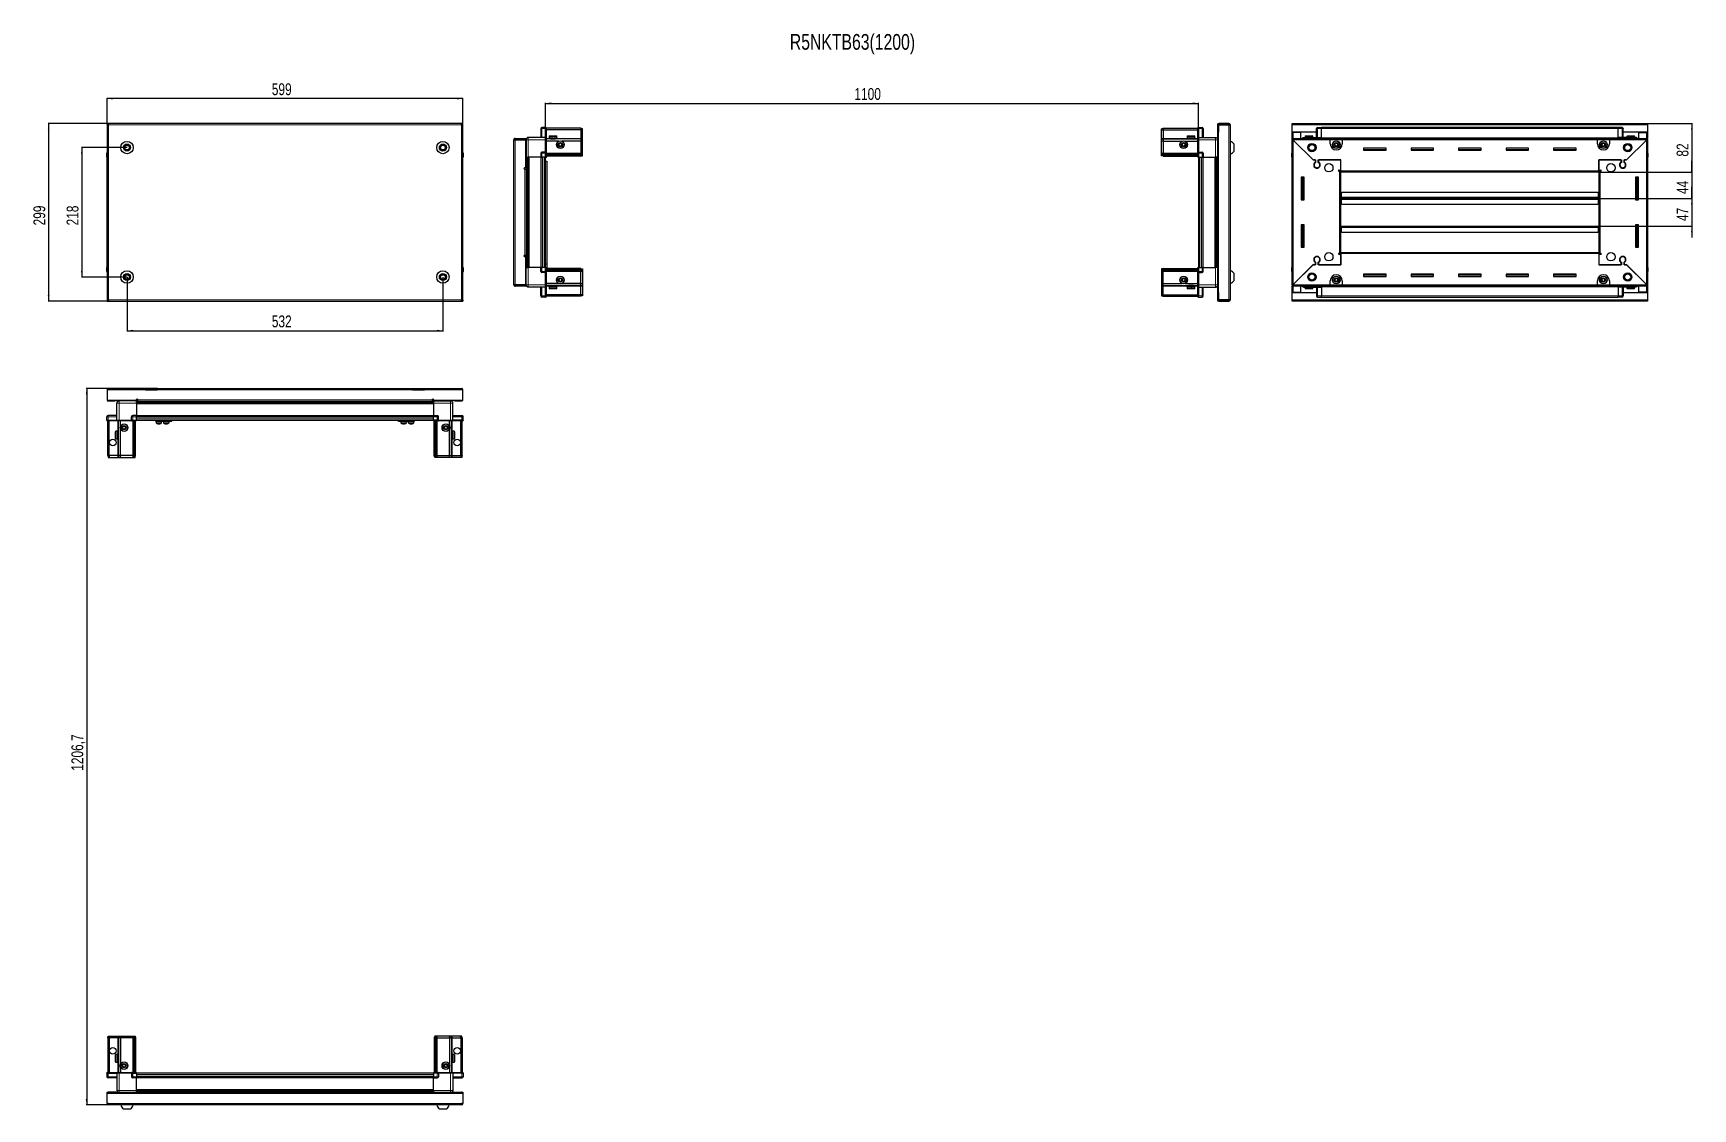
# Model space of a CAD drawing. Header units: millimetres. Extents: x 899 to 3695, y -16 to 1796.
import ezdxf

# ---------------------------------------------------------------- set-up
doc = ezdxf.new("R2010")
doc.units = ezdxf.units.MM
doc.layers.add('FORMAT', color=7, linetype='Continuous')
doc.styles.add('SLDTEXTSTYLE0', font='TXT', dxfattribs={"width": 0.75})
doc.dimstyles.new('SLDDIMSTYLE0', dxfattribs={"dimtxt": 20, "dimasz": 10, "dimexe": 0, "dimexo": 0.0625, "dimgap": 5, "dimtad": 2, "dimdec": 1, "dimrnd": 1e-09, "dimzin": 12, "dimdsep": 46, "dimtxsty": 'SLDTEXTSTYLE0', "dimsah": 1, "dimcen": 0.09, "dimadec": 0, "dimazin": 3, "dimtfac": 1, "dimtofl": 0, "dimtmove": 0, "dimatfit": 3, "dimfxl": 0, "dimfrac": 2, "dimtolj": 1, "dimtzin": 12, "dimarcsym": 0})
doc.dimstyles.new('SLDDIMSTYLE1', dxfattribs={"dimtxt": 20, "dimasz": 10, "dimexe": 0, "dimexo": 0.0625, "dimgap": 5, "dimtad": 2, "dimdec": 1, "dimrnd": 1e-09, "dimzin": 12, "dimdsep": 46, "dimtxsty": 'SLDTEXTSTYLE0', "dimsah": 1, "dimcen": 0.09, "dimadec": 0, "dimazin": 3, "dimtfac": 1, "dimtmove": 0, "dimatfit": 0, "dimfxl": 0, "dimfrac": 2, "dimtolj": 1, "dimtzin": 12, "dimarcsym": 0})

msp = doc.modelspace()

# ---------------------------------------------------------------- texts
at = {"layer": 'FORMAT', "insert": (2173.85, 1794.19), "char_height": 26.4583, "attachment_point": 1, "style": 'SLDTEXTSTYLE0'}
msp.add_mtext('R5NKTB63(1200)', dxfattribs=at)

# ---------------------------------------------------------------- blocks, each defined once
blk = doc.blocks.new('_D')
at = {"layer": 'FORMAT'}
for p, q in [((1024, 1643.4), (924.5, 1643.4)), ((925.5, 1344.4), (925.5, 1643.4)), ((1024, 1344.4), (924.5, 1344.4))]:
    blk.add_line(p, q, dxfattribs=at)
for points in [[(925.5, 1643.4), (923.9, 1633.4), (927, 1633.4)], [(925.5, 1344.4), (927, 1354.4), (923.9, 1354.4)]]:
    blk.add_solid(points, dxfattribs=at)
at = {"layer": 'FORMAT', "insert": (899.7, 1471.8), "char_height": 20, "attachment_point": 1, "rotation": 90, "style": 'SLDTEXTSTYLE0'}
blk.add_mtext('299', dxfattribs=at)
blk = doc.blocks.new('_D_1')
at = {"layer": 'FORMAT'}
for p, q in [((1024, 1643.4), (1024, 1686.4)), ((1623, 1685.4), (1024, 1685.4)), ((1623, 1643.4), (1623, 1686.4))]:
    blk.add_line(p, q, dxfattribs=at)
for points in [[(1024, 1685.4), (1034, 1683.9), (1034, 1687)], [(1623, 1685.4), (1613, 1687), (1613, 1683.9)]]:
    blk.add_solid(points, dxfattribs=at)
at = {"layer": 'FORMAT', "insert": (1301.3, 1711.2), "char_height": 20, "attachment_point": 1, "style": 'SLDTEXTSTYLE0'}
blk.add_mtext('599', dxfattribs=at)
blk = doc.blocks.new('_D_2')
at = {"layer": 'FORMAT'}
for p, q in [((1057.5, 1384.9), (1057.5, 1293.4)), ((1589.5, 1384.9), (1589.5, 1293.4)), ((1057.5, 1294.4), (1589.5, 1294.4))]:
    blk.add_line(p, q, dxfattribs=at)
for points in [[(1057.5, 1294.4), (1067.5, 1292.9), (1067.5, 1296)], [(1589.5, 1294.4), (1579.5, 1296), (1579.5, 1292.9)]]:
    blk.add_solid(points, dxfattribs=at)
at = {"layer": 'FORMAT', "insert": (1301.3, 1320.2), "char_height": 20, "attachment_point": 1, "style": 'SLDTEXTSTYLE0'}
blk.add_mtext('532', dxfattribs=at)
blk = doc.blocks.new('_D_3')
at = {"layer": 'FORMAT'}
for p, q in [((1057.5, 1602.9), (980.5, 1602.9)), ((981.5, 1602.9), (981.5, 1384.9)), ((1057.5, 1384.9), (980.5, 1384.9))]:
    blk.add_line(p, q, dxfattribs=at)
for points in [[(981.5, 1602.9), (979.9, 1592.9), (983, 1592.9)], [(981.5, 1384.9), (983, 1394.9), (979.9, 1394.9)]]:
    blk.add_solid(points, dxfattribs=at)
at = {"layer": 'FORMAT', "insert": (955.7, 1471.8), "char_height": 20, "attachment_point": 1, "rotation": 90, "style": 'SLDTEXTSTYLE0'}
blk.add_mtext('218', dxfattribs=at)
blk = doc.blocks.new('_D_4')
at = {"layer": 'FORMAT'}
for p, q in [((1762.2, 1586.9), (1762.2, 1678.4)), ((1762.2, 1677.4), (2862.2, 1677.4)), ((2862.2, 1586.9), (2862.2, 1678.4))]:
    blk.add_line(p, q, dxfattribs=at)
for points in [[(1762.2, 1677.4), (1772.2, 1675.9), (1772.2, 1679)], [(2862.2, 1677.4), (2852.2, 1679), (2852.2, 1675.9)]]:
    blk.add_solid(points, dxfattribs=at)
at = {"layer": 'FORMAT', "insert": (2282.6, 1703.2), "char_height": 20, "attachment_point": 1, "style": 'SLDTEXTSTYLE0'}
blk.add_mtext('1100', dxfattribs=at)
blk = doc.blocks.new('_D_5')
at = {"layer": 'FORMAT'}
for p, q in [((3618.7, 1643.4), (3694.2, 1643.4)), ((3693.2, 1643.4), (3693.2, 1561.4)), ((3536.7, 1561.4), (3694.2, 1561.4))]:
    blk.add_line(p, q, dxfattribs=at)
for points in [[(3693.2, 1643.4), (3691.6, 1633.4), (3694.7, 1633.4)], [(3693.2, 1561.4), (3694.7, 1571.4), (3691.6, 1571.4)]]:
    blk.add_solid(points, dxfattribs=at)
at = {"layer": 'FORMAT', "insert": (3667.4, 1587.7), "char_height": 20, "attachment_point": 1, "rotation": 90, "style": 'SLDTEXTSTYLE0'}
blk.add_mtext('82', dxfattribs=at)
blk = doc.blocks.new('_D_6')
at = {"layer": 'FORMAT'}
for p, q in [((3693.2, 1561.4), (3693.2, 1580.7)), ((3536.7, 1561.4), (3694.2, 1561.4)), ((3693.2, 1561.4), (3693.2, 1517.4)), ((3535.7, 1517.4), (3694.2, 1517.4)), ((3693.2, 1517.4), (3693.2, 1498.2))]:
    blk.add_line(p, q, dxfattribs=at)
for points in [[(3693.2, 1561.4), (3694.7, 1571.4), (3691.6, 1571.4)], [(3693.2, 1517.4), (3691.6, 1507.4), (3694.7, 1507.4)]]:
    blk.add_solid(points, dxfattribs=at)
at = {"layer": 'FORMAT', "insert": (3667.4, 1524.7), "char_height": 20, "attachment_point": 1, "rotation": 90, "style": 'SLDTEXTSTYLE0'}
blk.add_mtext('44', dxfattribs=at)
blk = doc.blocks.new('_D_7')
at = {"layer": 'FORMAT'}
for p, q in [((3535.7, 1517.4), (3694.2, 1517.4)), ((3693.2, 1517.4), (3693.2, 1536.7)), ((3693.2, 1517.4), (3693.2, 1470.4)), ((3535.7, 1470.4), (3694.2, 1470.4)), ((3693.2, 1470.4), (3693.2, 1451.2))]:
    blk.add_line(p, q, dxfattribs=at)
for points in [[(3693.2, 1517.4), (3694.7, 1527.4), (3691.6, 1527.4)], [(3693.2, 1470.4), (3691.6, 1460.4), (3694.7, 1460.4)]]:
    blk.add_solid(points, dxfattribs=at)
at = {"layer": 'FORMAT', "insert": (3667.4, 1479.2), "char_height": 20, "attachment_point": 1, "rotation": 90, "style": 'SLDTEXTSTYLE0'}
blk.add_mtext('47', dxfattribs=at)
blk = doc.blocks.new('_D_8')
at = {"layer": 'FORMAT'}
for p, q in [((1108.5, 1197.1), (988.5, 1197.1)), ((989.5, 1197.1), (989.5, -9.6)), ((1026.1, -9.6), (988.5, -9.6))]:
    blk.add_line(p, q, dxfattribs=at)
for points in [[(989.5, 1197.1), (987.9, 1187.1), (991, 1187.1)], [(989.5, -9.6), (991, 0.4), (987.9, 0.4)]]:
    blk.add_solid(points, dxfattribs=at)
at = {"layer": 'FORMAT', "insert": (963.7, 553.2), "char_height": 20, "attachment_point": 1, "rotation": 90, "style": 'SLDTEXTSTYLE0'}
blk.add_mtext('1206,7', dxfattribs=at)

# ---------------------------------------------------------------- dimensions: what is measured, and where the dimension line sits
at = {"layer": 'FORMAT'}
for base, p1, p2, picture, middle in [((1023.97, 1685.43), (1622.97, 1643.43), (1023.97, 1643.43), '_D_1', (1323.47, 1685.43)), ((1589.47, 1294.43), (1057.47, 1384.93), (1589.47, 1384.93), '_D_2', (1323.47, 1294.43))]:
    dim = msp.add_linear_dim(base=base, p1=p1, p2=p2, dimstyle='SLDDIMSTYLE0', dxfattribs=at)
    dim.commit()
    dim.dimension.update_dxf_attribs({"geometry": picture, "text_midpoint": middle, "dimtype": 160})
for base, p1, p2, angle, dimstyle, picture, middle in [((2862.2, 1677.43), (1762.2, 1586.93), (2862.2, 1586.93), 0, 'SLDDIMSTYLE0', '_D_4', (2312.2, 1677.43)), ((925.47, 1643.43), (1023.97, 1344.43), (1023.97, 1643.43), 90, 'SLDDIMSTYLE0', '_D', (925.47, 1493.93)), ((3693.17, 1561.43), (3618.67, 1643.43), (3536.67, 1561.43), 90, 'SLDDIMSTYLE0', '_D_5', (3693.17, 1602.43)), ((981.47, 1384.93), (1057.47, 1602.93), (1057.47, 1384.93), 90, 'SLDDIMSTYLE0', '_D_3', (981.47, 1493.93)), ((3693.17, 1517.43), (3536.67, 1561.43), (3535.67, 1517.43), 90, 'SLDDIMSTYLE1', '_D_6', (3693.17, 1539.43)), ((3693.17, 1470.43), (3535.67, 1517.43), (3535.67, 1470.43), 90, 'SLDDIMSTYLE1', '_D_7', (3693.17, 1493.93)), ((989.47, -9.55), (1108.47, 1197.15), (1026.07, -9.55), 90, 'SLDDIMSTYLE0', '_D_8', (989.47, 593.8))]:
    dim = msp.add_linear_dim(base=base, p1=p1, p2=p2, angle=angle, dimstyle=dimstyle, dxfattribs=at)
    dim.commit()
    dim.dimension.update_dxf_attribs({"geometry": picture, "text_midpoint": middle, "dimtype": 160})

# ---------------------------------------------------------------- linework, layer by layer
at = {"color": 7, "linetype": 'Continuous', "lineweight": 25}
for p, q in [((1023.97, 1641.93), (1023.97, 1643.43)), ((1026.07, 1643.43), (1023.97, 1643.43)), ((1023.97, 1641.93), (1026.07, 1641.93)), ((1023.97, 1641.93), (1023.97, 1641.33)), ((1023.97, 1641.33), (1023.97, 1346.53)), ((1023.97, 1641.33), (1026.07, 1641.33)), ((1620.87, 1643.43), (1026.07, 1643.43)), ((1026.07, 1643.43), (1026.07, 1641.33)), ((1620.87, 1641.33), (1620.87, 1643.43)), ((1622.97, 1643.43), (1620.87, 1643.43)), ((1620.87, 1641.93), (1622.97, 1641.93)), ((1620.87, 1641.33), (1622.97, 1641.33)), ((1622.97, 1641.93), (1622.97, 1643.43)), ((1622.97, 1641.33), (1622.97, 1641.93)), ((1622.97, 1346.53), (1622.97, 1641.33)), ((1754.35, 1634.93), (1754.35, 1619.93)), ((1762.35, 1636.93), (1756.35, 1636.93)), ((1762.35, 1636.93), (1762.68, 1636.93)), ((1762.35, 1636.93), (1762.35, 1634.93)), ((1762.35, 1620.13), (1762.35, 1634.93)), ((1762.35, 1620.13), (1762.35, 1634.93)), ((1763.55, 1636.43), (1762.68, 1636.93)), ((1763.55, 1634.93), (1763.55, 1636.43)), ((1821.85, 1635.43), (1763.55, 1635.43)), ((1763.55, 1634.93), (1763.55, 1620.13)), ((1821.85, 1632.93), (1763.55, 1632.93)), ((1768.35, 1621.83), (1768.35, 1619.43)), ((1769.15, 1622.63), (1776.32, 1622.63)), ((1776.32, 1622.63), (1780.55, 1622.63)), ((1781.35, 1619.43), (1781.35, 1621.83)), ((1821.85, 1635.43), (1821.85, 1632.93)), ((1824.85, 1634.63), (1821.85, 1635.43)), ((1821.85, 1632.93), (1821.85, 1618.43)), ((1824.85, 1632.78), (1821.85, 1632.93)), ((1824.85, 1632.78), (1824.85, 1634.63)), ((1824.85, 1618.43), (1824.85, 1632.78)), ((2799.55, 1634.63), (2802.55, 1635.43)), ((2799.55, 1632.78), (2799.55, 1634.63)), ((2799.55, 1632.78), (2802.55, 1632.93)), ((2799.55, 1618.43), (2799.55, 1632.78)), ((2802.55, 1635.43), (2802.55, 1632.93)), ((2802.55, 1635.43), (2860.85, 1635.43)), ((2802.55, 1632.93), (2802.55, 1618.43)), ((2802.55, 1632.93), (2860.85, 1632.93)), ((2843.05, 1621.83), (2843.05, 1618.93)), ((2843.85, 1622.63), (2855.25, 1622.63)), ((2856.05, 1618.93), (2856.05, 1621.83)), ((2861.71, 1636.93), (2860.85, 1636.43)), ((2861.71, 1636.93), (2860.85, 1636.43)), ((2860.85, 1636.43), (2860.85, 1634.93)), ((2860.85, 1620.13), (2860.85, 1634.93)), ((2862.05, 1636.93), (2861.71, 1636.93)), ((2862.05, 1636.93), (2861.71, 1636.93)), ((2862.05, 1636.93), (2862.05, 1636.93)), ((2862.05, 1634.93), (2862.05, 1636.93)), ((2862.05, 1636.93), (2868.05, 1636.93)), ((2862.05, 1634.93), (2862.05, 1620.13)), ((2870.05, 1634.93), (2870.05, 1619.93)), ((2893.95, 1628.43), (2893.95, 1359.43)), ((2893.95, 1628.43), (2896.05, 1628.43)), ((2894.05, 1641.33), (2894.05, 1628.93)), ((2894.05, 1628.93), (2895.55, 1628.93)), ((2895.55, 1641.33), (2895.55, 1628.93)), ((2896.05, 1628.43), (2896.05, 1641.33)), ((2896.05, 1641.33), (2913.45, 1641.33)), ((2913.45, 1643.43), (2896.15, 1643.43)), ((2913.45, 1641.93), (2896.15, 1641.93)), ((2913.45, 1641.93), (2913.45, 1643.43)), ((2913.45, 1641.33), (2915.55, 1641.33)), ((2915.55, 1641.33), (2915.55, 1346.53)), ((3019.67, 1643.43), (3618.67, 1643.43)), ((3019.67, 1641.33), (3019.67, 1643.43)), ((3019.67, 1628.93), (3019.67, 1641.33)), ((3060.67, 1628.93), (3019.67, 1628.93)), ((3019.67, 1628.43), (3019.67, 1628.93)), ((3019.67, 1628.43), (3021.77, 1628.43)), ((3019.67, 1618.18), (3019.67, 1628.43)), ((3021.17, 1628.43), (3021.17, 1628.93)), ((3034.67, 1628.43), (3021.77, 1628.43)), ((3034.67, 1618.18), (3034.67, 1628.43)), ((3041.67, 1621.83), (3041.67, 1619.93)), ((3042.47, 1622.63), (3053.87, 1622.63)), ((3054.67, 1619.93), (3054.67, 1621.83)), ((3060.67, 1619.93), (3060.67, 1634.93)), ((3061.35, 1636.43), (3061.35, 1636.43)), ((3062.67, 1636.93), (3069.17, 1636.93)), ((3062.67, 1636.93), (3069.17, 1636.93)), ((3069.17, 1636.93), (3069.17, 1636.93)), ((3069.17, 1636.93), (3069.17, 1636.93)), ((3069.17, 1636.93), (3069.17, 1634.93)), ((3569.17, 1636.78), (3069.17, 1636.78)), ((3069.17, 1619.93), (3069.17, 1634.93)), ((3569.17, 1636.93), (3569.17, 1636.93)), ((3575.67, 1636.93), (3569.17, 1636.93)), ((3575.67, 1636.93), (3569.17, 1636.93)), ((3569.17, 1636.93), (3569.17, 1634.93)), ((3569.17, 1619.93), (3569.17, 1634.93)), ((3577.67, 1634.93), (3577.67, 1634.93)), ((3577.67, 1619.93), (3577.67, 1634.93)), ((3618.67, 1628.93), (3577.67, 1628.93)), ((3583.67, 1621.83), (3583.67, 1619.93)), ((3584.47, 1622.63), (3595.87, 1622.63)), ((3596.67, 1619.93), (3596.67, 1621.83)), ((3603.67, 1628.43), (3616.57, 1628.43)), ((3603.67, 1618.18), (3603.67, 1628.43)), ((3616.57, 1628.43), (3618.67, 1628.43)), ((3617.17, 1628.43), (3617.17, 1628.93)), ((3618.67, 1643.43), (3618.67, 1641.33)), ((3618.67, 1641.33), (3618.67, 1628.93)), ((3618.67, 1628.43), (3618.67, 1628.93)), ((3618.67, 1628.43), (3618.67, 1618.18)), ((1023.47, 1593.43), (1023.47, 1586.93)), ((1023.47, 1586.93), (1023.47, 1593.43)), ((1622.97, 1594.76), (1622.97, 1594.76)), ((1623.47, 1593.43), (1623.47, 1586.93)), ((1623.47, 1586.93), (1623.47, 1593.43)), ((1710.35, 1616.08), (1708.85, 1616.08)), ((1708.85, 1615.58), (1708.85, 1616.08)), ((1708.85, 1372.28), (1708.85, 1615.58)), ((1710.95, 1616.68), (1710.95, 1618.18)), ((1710.95, 1618.18), (1711.85, 1618.18)), ((1710.95, 1616.68), (1711.85, 1616.68)), ((1710.95, 1616.18), (1728.35, 1616.18)), ((1711.85, 1618.18), (1728.35, 1618.18)), ((1711.85, 1616.68), (1711.85, 1618.18)), ((1711.85, 1616.68), (1728.35, 1616.68)), ((1728.35, 1616.68), (1728.35, 1618.18)), ((1729.85, 1616.18), (1728.35, 1616.18)), ((1728.35, 1616.18), (1728.35, 1568.68)), ((1729.85, 1615.93), (1729.85, 1586.93)), ((1762.35, 1619.93), (1733.35, 1619.93)), ((1754.35, 1593.43), (1754.35, 1586.93)), ((1762.35, 1595.43), (1756.35, 1595.43)), ((1762.35, 1619.93), (1762.35, 1620.13)), ((1762.35, 1619.93), (1763.55, 1619.93)), ((1762.35, 1615.93), (1762.35, 1619.93)), ((1762.35, 1595.63), (1762.35, 1615.93)), ((1762.35, 1595.43), (1762.35, 1595.63)), ((1762.35, 1595.43), (1762.35, 1593.43)), ((1762.35, 1595.43), (1763.55, 1595.43)), ((1762.35, 1586.93), (1762.35, 1593.43)), ((1762.35, 1586.93), (1762.35, 1593.43)), ((1762.68, 1586.93), (1762.68, 1593.43)), ((1763.55, 1620.13), (1763.55, 1619.93)), ((1763.55, 1619.93), (1763.55, 1615.93)), ((1821.85, 1617.43), (1763.55, 1617.43)), ((1763.55, 1615.93), (1763.55, 1595.63)), ((1784.85, 1613.93), (1763.55, 1613.93)), ((1763.55, 1595.63), (1763.55, 1595.43)), ((1763.55, 1594.76), (1763.55, 1595.43)), ((1763.55, 1594.76), (1763.55, 1586.93)), ((1768.35, 1619.43), (1768.35, 1618.93)), ((1768.35, 1618.93), (1768.48, 1618.93)), ((1768.67, 1619.43), (1768.48, 1619.43)), ((1768.48, 1619.43), (1768.48, 1618.93)), ((1768.48, 1618.93), (1768.67, 1618.93)), ((1768.67, 1619.43), (1768.67, 1618.93)), ((1768.67, 1618.93), (1769.2, 1618.93)), ((1769.6, 1619.43), (1769.2, 1619.43)), ((1769.2, 1619.43), (1769.2, 1618.93)), ((1769.2, 1618.93), (1769.6, 1618.93)), ((1769.6, 1619.43), (1769.6, 1618.93)), ((1769.6, 1618.93), (1770.47, 1618.93)), ((1770.45, 1618.93), (1770.45, 1618.83)), ((1770.45, 1618.83), (1779.25, 1618.83)), ((1771.04, 1619.43), (1770.47, 1619.43)), ((1770.47, 1619.43), (1770.47, 1618.93)), ((1770.47, 1618.93), (1771.04, 1618.93)), ((1770.85, 1618.43), (1771.54, 1617.95)), ((1770.85, 1618.43), (1775.88, 1618.43)), ((1771.54, 1617.95), (1770.85, 1617.47)), ((1770.85, 1617.47), (1770.85, 1617.43)), ((1770.85, 1617.47), (1775.88, 1617.47)), ((1771.04, 1619.43), (1771.04, 1618.93)), ((1771.04, 1618.93), (1772.17, 1618.93)), ((1771.54, 1617.95), (1775.7, 1617.95)), ((1772.86, 1619.43), (1772.17, 1619.43)), ((1772.17, 1619.43), (1772.17, 1618.93)), ((1772.17, 1618.93), (1772.86, 1618.93)), ((1772.86, 1619.43), (1772.86, 1618.93)), ((1772.86, 1618.93), (1774.13, 1618.93)), ((1774.87, 1619.43), (1774.13, 1619.43)), ((1774.13, 1619.43), (1774.13, 1618.93)), ((1774.13, 1618.93), (1774.36, 1618.93)), ((1774.36, 1619.43), (1774.36, 1618.93)), ((1774.86, 1619.43), (1774.86, 1618.93)), ((1774.86, 1618.93), (1774.87, 1618.93)), ((1774.87, 1619.43), (1774.87, 1618.93)), ((1774.87, 1618.93), (1776.16, 1618.93)), ((1775.7, 1617.95), (1778.16, 1617.95)), ((1775.88, 1618.43), (1778.85, 1618.43)), ((1775.88, 1617.47), (1778.85, 1617.47)), ((1776.88, 1619.43), (1776.16, 1619.43)), ((1776.16, 1619.43), (1776.16, 1618.93)), ((1776.22, 1619.43), (1776.22, 1618.93)), ((1776.22, 1618.93), (1776.88, 1618.93)), ((1776.88, 1619.43), (1776.88, 1618.93)), ((1776.88, 1618.93), (1778.07, 1618.93)), ((1778.69, 1619.43), (1778.07, 1619.43)), ((1778.07, 1619.43), (1778.07, 1618.93)), ((1778.07, 1618.93), (1778.69, 1618.93)), ((1778.16, 1617.95), (1778.85, 1618.43)), ((1778.85, 1617.47), (1778.16, 1617.95)), ((1778.69, 1619.43), (1778.69, 1618.93)), ((1778.69, 1618.93), (1779.65, 1618.93)), ((1778.85, 1617.43), (1778.85, 1617.47)), ((1779.25, 1618.83), (1779.25, 1618.93)), ((1780.12, 1619.43), (1779.65, 1619.43)), ((1779.65, 1619.43), (1779.65, 1618.93)), ((1779.65, 1618.93), (1780.12, 1618.93)), ((1780.12, 1619.43), (1780.12, 1618.93)), ((1780.12, 1618.93), (1780.77, 1618.93)), ((1781.04, 1619.43), (1780.77, 1619.43)), ((1780.77, 1619.43), (1780.77, 1618.93)), ((1780.77, 1618.93), (1781.04, 1618.93)), ((1781.04, 1619.43), (1781.04, 1618.93)), ((1781.04, 1618.93), (1781.31, 1618.93)), ((1781.35, 1619.43), (1781.31, 1619.43)), ((1781.31, 1619.43), (1781.31, 1618.93)), ((1781.31, 1618.93), (1781.35, 1618.93)), ((1781.35, 1619.43), (1781.35, 1618.93)), ((1821.85, 1613.93), (1789.85, 1613.93)), ((1821.85, 1618.43), (1821.85, 1617.43)), ((1821.85, 1617.43), (1821.85, 1613.93)), ((1824.85, 1616.63), (1821.85, 1617.43)), ((1821.85, 1613.93), (1821.85, 1593.43)), ((1821.85, 1613.93), (1824.85, 1613.6)), ((1821.85, 1593.43), (1821.85, 1592.43)), ((1824.85, 1616.63), (1824.85, 1618.43)), ((1824.85, 1613.6), (1824.85, 1616.63)), ((1824.85, 1593.43), (1824.85, 1613.6)), ((1824.85, 1591.63), (1824.85, 1593.43)), ((2799.55, 1616.63), (2799.55, 1618.43)), ((2799.55, 1616.63), (2802.55, 1617.43)), ((2799.55, 1613.6), (2799.55, 1616.63)), ((2802.55, 1613.93), (2799.55, 1613.6)), ((2799.55, 1593.43), (2799.55, 1613.6)), ((2799.55, 1591.63), (2799.55, 1593.43)), ((2802.55, 1618.43), (2802.55, 1617.43)), ((2802.55, 1617.43), (2802.55, 1613.93)), ((2802.55, 1617.43), (2860.85, 1617.43)), ((2802.55, 1613.93), (2802.55, 1593.43)), ((2802.55, 1613.93), (2834.55, 1613.93)), ((2802.55, 1593.43), (2802.55, 1592.43)), ((2839.55, 1613.93), (2860.85, 1613.93)), ((2843.05, 1618.93), (2843.09, 1618.93)), ((2843.21, 1619.43), (2843.09, 1619.43)), ((2843.09, 1619.43), (2843.09, 1618.93)), ((2843.09, 1618.93), (2843.21, 1618.93)), ((2843.21, 1619.43), (2843.21, 1618.93)), ((2843.21, 1618.93), (2843.62, 1618.93)), ((2843.96, 1619.43), (2843.62, 1619.43)), ((2843.62, 1619.43), (2843.62, 1618.93)), ((2843.62, 1618.93), (2843.96, 1618.93)), ((2843.96, 1619.43), (2843.96, 1618.93)), ((2843.96, 1618.93), (2844.73, 1618.93)), ((2845.25, 1619.43), (2844.73, 1619.43)), ((2844.73, 1619.43), (2844.73, 1618.93)), ((2844.73, 1618.93), (2845.25, 1618.93)), ((2845.15, 1618.93), (2845.15, 1618.83)), ((2845.15, 1618.83), (2853.95, 1618.83)), ((2845.25, 1619.43), (2845.25, 1618.93)), ((2845.25, 1618.93), (2846.31, 1618.93)), ((2845.55, 1618.43), (2846.24, 1617.95)), ((2845.55, 1618.43), (2853.55, 1618.43)), ((2846.24, 1617.95), (2845.55, 1617.47)), ((2845.55, 1617.47), (2845.55, 1617.43)), ((2845.55, 1617.47), (2853.55, 1617.47)), ((2846.24, 1617.95), (2852.86, 1617.95)), ((2846.97, 1619.43), (2846.31, 1619.43)), ((2846.31, 1619.43), (2846.31, 1618.93)), ((2846.31, 1618.93), (2846.97, 1618.93)), ((2846.97, 1619.43), (2846.97, 1618.93)), ((2846.97, 1618.93), (2848.21, 1618.93)), ((2848.94, 1619.43), (2848.21, 1619.43)), ((2848.21, 1619.43), (2848.21, 1618.93)), ((2848.21, 1618.93), (2848.64, 1618.93)), ((2848.64, 1619.43), (2848.64, 1618.93)), ((2848.94, 1619.43), (2848.94, 1618.93)), ((2848.94, 1618.93), (2850.24, 1618.93)), ((2850.97, 1619.43), (2850.24, 1619.43)), ((2850.24, 1619.43), (2850.24, 1618.93)), ((2850.51, 1619.43), (2850.51, 1618.93)), ((2850.51, 1618.93), (2850.97, 1618.93)), ((2850.97, 1619.43), (2850.97, 1618.93)), ((2850.97, 1618.93), (2852.2, 1618.93)), ((2852.86, 1619.43), (2852.2, 1619.43)), ((2852.2, 1619.43), (2852.2, 1618.93)), ((2852.2, 1618.93), (2852.86, 1618.93)), ((2852.86, 1619.43), (2852.86, 1618.93)), ((2852.86, 1618.93), (2853.91, 1618.93)), ((2852.86, 1617.95), (2853.55, 1618.43)), ((2853.55, 1617.47), (2852.86, 1617.95)), ((2853.55, 1617.43), (2853.55, 1617.47)), ((2854.43, 1619.43), (2853.91, 1619.43)), ((2853.91, 1619.43), (2853.91, 1618.93)), ((2853.91, 1618.93), (2854.43, 1618.93)), ((2853.95, 1618.83), (2853.95, 1618.93)), ((2854.43, 1619.43), (2854.43, 1618.93)), ((2854.43, 1618.93), (2855.18, 1618.93)), ((2855.52, 1619.43), (2855.18, 1619.43)), ((2855.18, 1619.43), (2855.18, 1618.93)), ((2855.18, 1618.93), (2855.52, 1618.93)), ((2855.52, 1619.43), (2855.52, 1618.93)), ((2855.52, 1618.93), (2855.91, 1618.93)), ((2856.02, 1619.43), (2855.91, 1619.43)), ((2855.91, 1619.43), (2855.91, 1618.93)), ((2855.91, 1618.93), (2856.02, 1618.93)), ((2856.02, 1619.43), (2856.02, 1618.93)), ((2856.02, 1618.93), (2856.05, 1618.93)), ((2860.85, 1619.93), (2860.85, 1620.13)), ((2862.05, 1619.93), (2860.85, 1619.93)), ((2860.85, 1615.93), (2860.85, 1619.93)), ((2860.85, 1595.63), (2860.85, 1615.93)), ((2860.85, 1595.43), (2860.85, 1595.63)), ((2862.05, 1595.43), (2860.85, 1595.43)), ((2860.85, 1595.43), (2860.85, 1594.76)), ((2860.85, 1586.93), (2860.85, 1594.76)), ((2861.71, 1593.43), (2861.71, 1586.93)), ((2862.05, 1620.13), (2862.05, 1619.93)), ((2862.05, 1619.93), (2862.05, 1615.93)), ((2862.05, 1619.93), (2891.05, 1619.93)), ((2862.05, 1615.93), (2862.05, 1595.63)), ((2862.05, 1595.63), (2862.05, 1595.43)), ((2862.05, 1593.43), (2862.05, 1595.43)), ((2862.05, 1595.43), (2868.05, 1595.43)), ((2862.05, 1593.43), (2862.05, 1595.43)), ((2862.05, 1593.43), (2862.05, 1586.93)), ((2870.05, 1593.43), (2870.05, 1586.93)), ((2922.15, 1596.93), (2922.15, 1608.93)), ((3019.17, 1593.43), (3019.17, 1586.93)), ((3019.17, 1586.93), (3019.17, 1593.43)), ((3019.67, 1616.68), (3019.67, 1618.18)), ((3019.67, 1618.18), (3020.67, 1618.18)), ((3019.67, 1616.18), (3019.67, 1616.68)), ((3019.67, 1616.68), (3020.67, 1616.68)), ((3019.67, 1371.68), (3019.67, 1616.18)), ((3021.17, 1616.18), (3019.67, 1616.18)), ((3020.67, 1618.18), (3084.17, 1618.18)), ((3020.67, 1616.68), (3020.67, 1618.18)), ((3021.27, 1616.08), (3055.17, 1582.18)), ((3055.87, 1581.48), (3021.77, 1615.58)), ((3040.17, 1619.93), (3069.17, 1619.93)), ((3069.1, 1618.18), (3069.17, 1619.9)), ((3069.17, 1619.93), (3069.17, 1619.43)), ((3069.17, 1618.78), (3569.17, 1618.78)), ((3084.17, 1616.08), (3084.17, 1618.18)), ((3084.17, 1618.18), (3104.17, 1618.18)), ((3084.17, 1616.68), (3104.17, 1616.68)), ((3084.17, 1609.18), (3084.17, 1616.08)), ((3104.17, 1618.18), (3104.17, 1616.08)), ((3104.17, 1618.18), (3534.17, 1618.18)), ((3104.17, 1616.08), (3104.17, 1609.18)), ((3178.17, 1601.93), (3140.17, 1601.93)), ((3140.17, 1601.93), (3140.17, 1598.43)), ((3178.17, 1599.18), (3140.17, 1599.18)), ((3140.17, 1598.43), (3178.17, 1598.43)), ((3178.17, 1598.43), (3178.17, 1601.93)), ((3258.17, 1601.93), (3220.17, 1601.93)), ((3220.17, 1601.93), (3220.17, 1598.43)), ((3258.17, 1599.18), (3220.17, 1599.18)), ((3220.17, 1598.43), (3258.17, 1598.43)), ((3258.17, 1598.43), (3258.17, 1601.93)), ((3338.17, 1601.93), (3300.17, 1601.93)), ((3300.17, 1601.93), (3300.17, 1598.43)), ((3338.17, 1599.18), (3300.17, 1599.18)), ((3300.17, 1598.43), (3338.17, 1598.43)), ((3338.17, 1598.43), (3338.17, 1601.93)), ((3418.17, 1601.93), (3380.17, 1601.93)), ((3380.17, 1601.93), (3380.17, 1598.43)), ((3418.17, 1599.18), (3380.17, 1599.18)), ((3380.17, 1598.43), (3418.17, 1598.43)), ((3418.17, 1598.43), (3418.17, 1601.93)), ((3498.17, 1601.93), (3460.17, 1601.93)), ((3460.17, 1601.93), (3460.17, 1598.43)), ((3498.17, 1599.18), (3460.17, 1599.18)), ((3460.17, 1598.43), (3498.17, 1598.43)), ((3498.17, 1598.43), (3498.17, 1601.93)), ((3534.17, 1616.08), (3534.17, 1618.18)), ((3534.17, 1618.18), (3554.17, 1618.18)), ((3534.17, 1616.68), (3554.17, 1616.68)), ((3534.17, 1609.18), (3534.17, 1616.08)), ((3554.17, 1618.18), (3617.67, 1618.18)), ((3554.17, 1618.18), (3554.17, 1616.08)), ((3554.17, 1616.08), (3554.17, 1609.18)), ((3569.17, 1619.93), (3569.17, 1619.43)), ((3598.17, 1619.93), (3569.17, 1619.93)), ((3569.17, 1619.9), (3569.25, 1618.18)), ((3616.57, 1615.58), (3582.47, 1581.48)), ((3583.17, 1582.18), (3617.07, 1616.08)), ((3617.17, 1616.18), (3618.67, 1616.18)), ((3617.67, 1616.68), (3617.67, 1618.18)), ((3617.67, 1618.18), (3618.67, 1618.18)), ((3617.67, 1616.68), (3618.67, 1616.68)), ((3618.67, 1616.68), (3618.67, 1618.18)), ((3618.67, 1616.68), (3618.67, 1616.18)), ((3618.67, 1616.18), (3618.67, 1371.68)), ((3618.67, 1594.76), (3618.67, 1594.76)), ((3619.17, 1593.43), (3619.17, 1586.93)), ((3619.17, 1586.93), (3619.17, 1593.43)), ((1023.47, 1586.93), (1023.47, 1586.93)), ((1023.97, 1586.93), (1023.47, 1586.93)), ((1023.62, 1586.93), (1023.62, 1400.93)), ((1622.97, 1586.93), (1623.47, 1586.93)), ((1623.32, 1400.93), (1623.32, 1586.93)), ((1623.47, 1586.93), (1623.47, 1586.93)), ((1623.47, 1586.93), (1623.47, 1586.93)), ((1728.35, 1568.68), (1727, 1568.68)), ((1727, 1566.68), (1727.75, 1566.68)), ((1727.75, 1566.68), (1729.85, 1566.68)), ((1728.35, 1589.68), (1729.85, 1589.68)), ((1729.85, 1586.93), (1728.35, 1586.93)), ((1729.85, 1566.68), (1729.85, 1421.18)), ((1730.5, 1400.93), (1730.5, 1586.93)), ((1732.29, 1586.93), (1732.29, 1400.93)), ((1732.33, 1586.93), (1732.33, 1400.93)), ((1754.35, 1586.93), (1733.35, 1586.93)), ((1754.35, 1586.93), (1756.35, 1586.93)), ((1755, 1400.93), (1755, 1586.93)), ((1762.35, 1586.93), (1756.35, 1586.93)), ((1762.2, 1400.93), (1762.2, 1586.93)), ((1762.2, 1579.93), (1764.7, 1579.93)), ((1762.35, 1586.93), (1762.68, 1586.93)), ((1762.35, 1586.93), (1762.35, 1586.93)), ((1763.55, 1586.93), (1762.68, 1586.93)), ((1762.68, 1586.93), (1762.68, 1586.93)), ((1821.85, 1592.43), (1763.55, 1592.43)), ((1821.85, 1591.43), (1763.55, 1591.43)), ((1821.85, 1589.93), (1763.55, 1589.93)), ((1821.85, 1588.43), (1763.55, 1588.43)), ((1764.7, 1579.93), (1764.7, 1406.43)), ((1821.85, 1592.43), (1821.85, 1591.43)), ((1821.85, 1592.43), (1824.85, 1591.63)), ((1821.85, 1591.43), (1821.85, 1589.93)), ((1821.85, 1591.43), (1824.85, 1590.89)), ((1821.85, 1589.93), (1824.85, 1590.39)), ((1821.85, 1589.93), (1821.85, 1588.43)), ((1821.85, 1588.43), (1824.85, 1589.24)), ((1824.85, 1590.89), (1824.85, 1591.63)), ((1824.85, 1590.39), (1824.85, 1590.89)), ((1824.85, 1589.24), (1824.85, 1590.39)), ((2802.55, 1592.43), (2799.55, 1591.63)), ((2799.55, 1590.89), (2799.55, 1591.63)), ((2802.55, 1591.43), (2799.55, 1590.89)), ((2799.55, 1590.39), (2799.55, 1590.89)), ((2799.55, 1589.24), (2799.55, 1590.39)), ((2802.55, 1589.93), (2799.55, 1590.39)), ((2802.55, 1588.43), (2799.55, 1589.24)), ((2802.55, 1592.43), (2802.55, 1591.43)), ((2802.55, 1592.43), (2860.85, 1592.43)), ((2802.55, 1591.43), (2860.85, 1591.43)), ((2802.55, 1591.43), (2802.55, 1589.93)), ((2802.55, 1589.93), (2860.85, 1589.93)), ((2802.55, 1589.93), (2802.55, 1588.43)), ((2802.55, 1588.43), (2860.85, 1588.43)), ((2861.71, 1586.93), (2860.85, 1586.93)), ((2862.05, 1586.93), (2861.71, 1586.93)), ((2862.05, 1586.93), (2868.05, 1586.93)), ((2862.2, 1586.93), (2862.2, 1400.93)), ((2870.05, 1586.93), (2868.05, 1586.93)), ((2869.4, 1586.93), (2869.4, 1400.93)), ((2870.05, 1586.93), (2891.05, 1586.93)), ((2892.07, 1400.93), (2892.07, 1586.93)), ((2892.11, 1400.93), (2892.11, 1586.93)), ((2893.9, 1586.93), (2893.9, 1400.93)), ((3019.17, 1586.93), (3019.17, 1586.93)), ((3019.67, 1586.93), (3019.17, 1586.93)), ((3019.32, 1586.93), (3019.32, 1400.93)), ((3055.17, 1582.18), (3059.37, 1582.18)), ((3056.57, 1582.18), (3055.87, 1581.48)), ((3058.67, 1582.18), (3056.57, 1582.18)), ((3058.67, 1582.18), (3058.67, 1578.29)), ((3059.37, 1582.18), (3059.37, 1577.9)), ((3059.67, 1569.32), (3059.67, 1568.56)), ((3063.97, 1582.18), (3101.67, 1582.18)), ((3063.97, 1577.9), (3063.97, 1582.18)), ((3064.67, 1578.29), (3064.67, 1582.18)), ((3101.67, 1582.18), (3064.67, 1582.18)), ((3101.67, 1563.53), (3101.67, 1582.18)), ((3101.67, 1564.93), (3101.67, 1582.18)), ((3536.67, 1582.18), (3574.37, 1582.18)), ((3536.67, 1563.53), (3536.67, 1582.18)), ((3536.67, 1582.18), (3536.67, 1564.93)), ((3573.67, 1582.18), (3536.67, 1582.18)), ((3573.67, 1582.18), (3573.67, 1578.29)), ((3574.37, 1582.18), (3574.37, 1577.9)), ((3578.67, 1569.32), (3578.67, 1568.56)), ((3578.97, 1582.18), (3583.17, 1582.18)), ((3578.97, 1577.9), (3578.97, 1582.18)), ((3581.77, 1582.18), (3579.67, 1582.18)), ((3579.67, 1578.29), (3579.67, 1582.18)), ((3582.47, 1581.48), (3581.77, 1582.18)), ((3618.67, 1586.93), (3619.17, 1586.93)), ((3619.02, 1400.93), (3619.02, 1586.93)), ((3619.17, 1586.93), (3619.17, 1586.93)), ((3619.17, 1586.93), (3619.17, 1586.93)), ((3040.17, 1552.93), (3035.17, 1552.93)), ((3035.17, 1552.93), (3035.17, 1514.93)), ((3037.32, 1514.93), (3037.32, 1552.93)), ((3039.11, 1514.93), (3039.11, 1552.93)), ((3039.15, 1514.93), (3039.15, 1552.93)), ((3040.17, 1514.93), (3040.17, 1552.93)), ((3098.82, 1564.93), (3101.67, 1564.93)), ((3099.57, 1562.93), (3098.82, 1562.93)), ((3099.57, 1562.93), (3101.67, 1562.93)), ((3101.67, 1563.93), (3099.67, 1563.93)), ((3099.67, 1563.93), (3099.67, 1562.93)), ((3101.67, 1561.43), (3101.67, 1563.53)), ((3536.67, 1561.43), (3101.67, 1561.43)), ((3101.67, 1426.43), (3101.67, 1561.43)), ((3536.67, 1564.93), (3539.52, 1564.93)), ((3538.67, 1563.93), (3536.67, 1563.93)), ((3536.67, 1563.53), (3536.67, 1561.43)), ((3536.67, 1562.93), (3538.77, 1562.93)), ((3536.67, 1561.43), (3536.67, 1426.43)), ((3538.67, 1562.93), (3538.67, 1563.93)), ((3539.52, 1562.93), (3538.77, 1562.93)), ((3598.17, 1552.93), (3598.17, 1514.93)), ((3603.17, 1552.93), (3598.17, 1552.93)), ((3599.19, 1552.93), (3599.19, 1514.93)), ((3599.23, 1552.93), (3599.23, 1514.93)), ((3601.02, 1552.93), (3601.02, 1514.93)), ((3603.17, 1514.93), (3603.17, 1552.93)), ((3035.17, 1514.93), (3040.17, 1514.93)), ((3102.42, 1517.43), (3101.67, 1517.43)), ((3102.67, 1520.28), (3102.42, 1520.28)), ((3102.42, 1520.28), (3102.42, 1517.43)), ((3102.42, 1517.43), (3102.42, 1514.58)), ((3102.42, 1514.58), (3102.67, 1514.58)), ((3103.67, 1527.43), (3102.67, 1526.43)), ((3102.67, 1526.43), (3102.67, 1519.53)), ((3102.67, 1517.43), (3102.67, 1519.53)), ((3102.67, 1515.33), (3102.67, 1517.43)), ((3535.67, 1517.43), (3102.67, 1517.43)), ((3102.67, 1515.33), (3102.67, 1508.43)), ((3534.67, 1527.43), (3103.67, 1527.43)), ((3535.67, 1526.43), (3534.67, 1527.43)), ((3535.67, 1519.53), (3535.67, 1526.43)), ((3535.92, 1520.28), (3535.67, 1520.28)), ((3535.67, 1519.53), (3535.67, 1517.43)), ((3535.67, 1517.43), (3535.67, 1515.33)), ((3535.67, 1508.43), (3535.67, 1515.33)), ((3535.67, 1514.58), (3535.92, 1514.58)), ((3535.92, 1517.43), (3535.92, 1520.28)), ((3535.92, 1514.58), (3535.92, 1517.43)), ((3536.67, 1517.43), (3535.92, 1517.43)), ((3598.17, 1514.93), (3603.17, 1514.93)), ((3102.67, 1508.43), (3103.67, 1507.43)), ((3103.67, 1507.43), (3534.67, 1507.43)), ((3534.67, 1507.43), (3535.67, 1508.43)), ((3040.17, 1472.93), (3035.17, 1472.93)), ((3035.17, 1472.93), (3035.17, 1434.93)), ((3037.32, 1434.93), (3037.32, 1472.93)), ((3039.11, 1434.93), (3039.11, 1472.93)), ((3039.15, 1434.93), (3039.15, 1472.93)), ((3040.17, 1434.93), (3040.17, 1472.93)), ((3101.67, 1470.43), (3102.42, 1470.43)), ((3102.42, 1470.43), (3102.42, 1467.58)), ((3102.42, 1467.58), (3102.67, 1467.58)), ((3102.67, 1470.43), (3535.67, 1470.43)), ((3102.67, 1468.33), (3102.67, 1470.43)), ((3102.67, 1468.33), (3102.67, 1461.43)), ((3102.67, 1461.43), (3103.67, 1460.43)), ((3103.67, 1460.43), (3534.67, 1460.43)), ((3534.67, 1460.43), (3535.67, 1461.43)), ((3535.67, 1470.43), (3535.67, 1468.33)), ((3535.67, 1461.43), (3535.67, 1468.33)), ((3535.67, 1467.58), (3535.92, 1467.58)), ((3535.92, 1467.58), (3535.92, 1470.43)), ((3535.92, 1470.43), (3536.67, 1470.43)), ((3598.17, 1472.93), (3598.17, 1434.93)), ((3603.17, 1472.93), (3598.17, 1472.93)), ((3599.19, 1472.93), (3599.19, 1434.93)), ((3599.23, 1472.93), (3599.23, 1434.93)), ((3601.02, 1472.93), (3601.02, 1434.93)), ((3603.17, 1434.93), (3603.17, 1472.93)), ((3035.17, 1434.93), (3040.17, 1434.93)), ((3101.67, 1424.33), (3101.67, 1426.43)), ((3101.67, 1426.43), (3536.67, 1426.43)), ((3536.67, 1426.43), (3536.67, 1424.33)), ((3598.17, 1434.93), (3603.17, 1434.93)), ((1023.47, 1394.43), (1023.47, 1400.93)), ((1023.47, 1400.93), (1023.47, 1400.93)), ((1023.47, 1400.93), (1023.47, 1400.93)), ((1023.47, 1400.93), (1023.47, 1394.43)), ((1023.97, 1400.93), (1023.47, 1400.93)), ((1622.97, 1400.93), (1623.47, 1400.93)), ((1623.47, 1400.93), (1623.47, 1400.93)), ((1623.47, 1394.43), (1623.47, 1400.93)), ((1623.47, 1400.93), (1623.47, 1394.43)), ((1727.75, 1421.18), (1727, 1421.18)), ((1727, 1419.18), (1728.35, 1419.18)), ((1729.85, 1421.18), (1727.75, 1421.18)), ((1728.35, 1419.18), (1728.35, 1371.68)), ((1729.85, 1400.93), (1728.35, 1400.93)), ((1729.85, 1398.18), (1728.35, 1398.18)), ((1729.85, 1371.93), (1729.85, 1400.93)), ((1754.35, 1400.93), (1733.35, 1400.93)), ((1754.35, 1394.43), (1754.35, 1400.93)), ((1754.35, 1400.93), (1756.35, 1400.93)), ((1762.35, 1400.93), (1756.35, 1400.93)), ((1764.7, 1406.43), (1762.2, 1406.43)), ((1762.35, 1394.43), (1762.35, 1400.93)), ((1762.35, 1400.93), (1762.68, 1400.93)), ((1762.68, 1394.43), (1762.68, 1400.93)), ((1762.68, 1400.93), (1763.55, 1400.93)), ((1763.55, 1400.93), (1763.55, 1393.11)), ((1821.85, 1399.43), (1763.55, 1399.43)), ((1821.85, 1397.93), (1763.55, 1397.93)), ((1764.7, 1406.43), (1764.7, 1399.43)), ((1821.85, 1397.93), (1821.85, 1399.43)), ((1821.85, 1399.43), (1824.85, 1398.63)), ((1821.85, 1396.43), (1821.85, 1397.93)), ((1821.85, 1397.93), (1824.85, 1397.48)), ((1824.85, 1398.63), (1824.85, 1397.48)), ((2802.55, 1399.43), (2799.55, 1398.63)), ((2799.55, 1398.63), (2799.55, 1397.48)), ((2802.55, 1397.93), (2799.55, 1397.48)), ((2802.55, 1397.93), (2802.55, 1399.43)), ((2802.55, 1399.43), (2860.85, 1399.43)), ((2802.55, 1396.43), (2802.55, 1397.93)), ((2802.55, 1397.93), (2860.85, 1397.93)), ((2860.85, 1393.11), (2860.85, 1400.93)), ((2860.85, 1400.93), (2861.71, 1400.93)), ((2861.71, 1400.93), (2861.71, 1400.93)), ((2861.71, 1400.93), (2861.71, 1394.43)), ((2862.05, 1400.93), (2861.71, 1400.93)), ((2862.05, 1400.93), (2862.05, 1394.43)), ((2862.05, 1400.93), (2862.05, 1400.93)), ((2862.05, 1400.93), (2862.05, 1394.43)), ((2862.05, 1400.93), (2868.05, 1400.93)), ((2870.05, 1400.93), (2868.05, 1400.93)), ((2870.05, 1394.43), (2870.05, 1400.93)), ((2870.05, 1400.93), (2891.05, 1400.93)), ((3019.17, 1400.93), (3019.17, 1400.93)), ((3019.17, 1394.43), (3019.17, 1400.93)), ((3019.17, 1400.93), (3019.17, 1400.93)), ((3019.17, 1400.93), (3019.17, 1394.43)), ((3019.67, 1400.93), (3019.17, 1400.93)), ((3055.17, 1405.68), (3021.27, 1371.78)), ((3021.77, 1372.28), (3055.87, 1406.38)), ((3059.37, 1405.68), (3055.17, 1405.68)), ((3055.87, 1406.38), (3056.57, 1405.68)), ((3056.57, 1405.68), (3058.67, 1405.68)), ((3058.67, 1409.57), (3058.67, 1405.68)), ((3059.37, 1409.97), (3059.37, 1405.68)), ((3059.67, 1419.31), (3059.67, 1418.55)), ((3063.97, 1405.68), (3063.97, 1409.97)), ((3101.67, 1405.68), (3063.97, 1405.68)), ((3064.67, 1405.68), (3064.67, 1409.57)), ((3064.67, 1405.68), (3101.67, 1405.68)), ((3098.82, 1424.93), (3099.57, 1424.93)), ((3101.67, 1422.93), (3098.82, 1422.93)), ((3101.67, 1424.93), (3099.57, 1424.93)), ((3099.67, 1424.93), (3099.67, 1423.93)), ((3099.67, 1423.93), (3101.67, 1423.93)), ((3101.67, 1424.33), (3101.67, 1405.68)), ((3101.67, 1405.68), (3101.67, 1422.93)), ((3538.77, 1424.93), (3536.67, 1424.93)), ((3536.67, 1424.33), (3536.67, 1405.68)), ((3536.67, 1423.93), (3538.67, 1423.93)), ((3536.67, 1422.93), (3536.67, 1405.68)), ((3539.52, 1422.93), (3536.67, 1422.93)), ((3574.37, 1405.68), (3536.67, 1405.68)), ((3536.67, 1405.68), (3573.67, 1405.68)), ((3538.67, 1423.93), (3538.67, 1424.93)), ((3538.77, 1424.93), (3539.52, 1424.93)), ((3573.67, 1409.57), (3573.67, 1405.68)), ((3574.37, 1409.97), (3574.37, 1405.68)), ((3578.67, 1419.31), (3578.67, 1418.55)), ((3578.97, 1405.68), (3578.97, 1409.97)), ((3583.17, 1405.68), (3578.97, 1405.68)), ((3579.67, 1405.68), (3579.67, 1409.57)), ((3579.67, 1405.68), (3581.77, 1405.68)), ((3581.77, 1405.68), (3582.47, 1406.38)), ((3582.47, 1406.38), (3616.57, 1372.28)), ((3617.07, 1371.78), (3583.17, 1405.68)), ((3618.67, 1400.93), (3619.17, 1400.93)), ((3619.17, 1400.93), (3619.17, 1400.93)), ((3619.17, 1394.43), (3619.17, 1400.93)), ((3619.17, 1400.93), (3619.17, 1394.43)), ((1023.97, 1393.11), (1023.97, 1393.11)), ((1708.85, 1371.78), (1708.85, 1372.28)), ((1710.35, 1371.78), (1708.85, 1371.78)), ((1728.35, 1371.68), (1710.95, 1371.68)), ((1710.95, 1371.18), (1710.95, 1369.68)), ((1710.95, 1371.18), (1711.85, 1371.18)), ((1711.85, 1371.18), (1711.85, 1369.68)), ((1728.35, 1371.18), (1711.85, 1371.18)), ((1728.35, 1371.68), (1729.85, 1371.68)), ((1728.35, 1371.18), (1728.35, 1369.68)), ((1762.35, 1392.43), (1756.35, 1392.43)), ((1762.35, 1394.43), (1762.35, 1392.43)), ((1762.35, 1394.43), (1762.35, 1392.43)), ((1762.35, 1392.43), (1763.55, 1392.43)), ((1762.35, 1392.23), (1762.35, 1392.43)), ((1762.35, 1371.93), (1762.35, 1392.23)), ((1762.35, 1367.93), (1762.35, 1371.93)), ((1821.85, 1396.43), (1763.55, 1396.43)), ((1821.85, 1395.43), (1763.55, 1395.43)), ((1763.55, 1392.43), (1763.55, 1393.11)), ((1763.55, 1392.43), (1763.55, 1392.23)), ((1763.55, 1392.23), (1763.55, 1371.93)), ((1784.85, 1373.93), (1763.55, 1373.93)), ((1763.55, 1371.93), (1763.55, 1367.93)), ((1821.85, 1370.43), (1763.55, 1370.43)), ((1770.85, 1370.43), (1770.85, 1370.4)), ((1770.85, 1370.4), (1771.54, 1369.92)), ((1770.95, 1370.4), (1770.85, 1370.4)), ((1771.54, 1369.92), (1770.85, 1369.43)), ((1778.85, 1370.4), (1770.95, 1370.4)), ((1771.62, 1369.92), (1771.54, 1369.92)), ((1778.16, 1369.92), (1771.62, 1369.92)), ((1778.16, 1369.92), (1778.85, 1370.4)), ((1778.85, 1369.43), (1778.16, 1369.92)), ((1778.85, 1370.4), (1778.85, 1370.43)), ((1821.85, 1373.93), (1789.85, 1373.93)), ((1821.85, 1396.43), (1824.85, 1396.98)), ((1821.85, 1395.43), (1821.85, 1396.43)), ((1821.85, 1395.43), (1824.85, 1396.24)), ((1821.85, 1394.43), (1821.85, 1395.43)), ((1821.85, 1373.93), (1821.85, 1394.43)), ((1821.85, 1373.93), (1824.85, 1374.27)), ((1821.85, 1370.43), (1821.85, 1373.93)), ((1824.85, 1371.24), (1821.85, 1370.43)), ((1821.85, 1369.43), (1821.85, 1370.43)), ((1824.85, 1397.48), (1824.85, 1396.98)), ((1824.85, 1396.98), (1824.85, 1396.24)), ((1824.85, 1396.24), (1824.85, 1394.43)), ((1824.85, 1394.43), (1824.85, 1374.27)), ((1824.85, 1374.27), (1824.85, 1371.24)), ((1824.85, 1371.24), (1824.85, 1369.43)), ((2799.55, 1397.48), (2799.55, 1396.98)), ((2802.55, 1396.43), (2799.55, 1396.98)), ((2799.55, 1396.98), (2799.55, 1396.24)), ((2802.55, 1395.43), (2799.55, 1396.24)), ((2799.55, 1396.24), (2799.55, 1394.43)), ((2799.55, 1394.43), (2799.55, 1374.27)), ((2802.55, 1373.93), (2799.55, 1374.27)), ((2799.55, 1374.27), (2799.55, 1371.24)), ((2799.55, 1371.24), (2802.55, 1370.43)), ((2799.55, 1371.24), (2799.55, 1369.43)), ((2802.55, 1396.43), (2860.85, 1396.43)), ((2802.55, 1395.43), (2802.55, 1396.43)), ((2802.55, 1395.43), (2860.85, 1395.43)), ((2802.55, 1394.43), (2802.55, 1395.43)), ((2802.55, 1373.93), (2802.55, 1394.43)), ((2802.55, 1373.93), (2834.55, 1373.93)), ((2802.55, 1370.43), (2802.55, 1373.93)), ((2802.55, 1370.43), (2860.85, 1370.43)), ((2802.55, 1369.43), (2802.55, 1370.43)), ((2839.55, 1373.93), (2860.85, 1373.93)), ((2845.55, 1370.43), (2845.55, 1370.4)), ((2845.55, 1370.4), (2846.24, 1369.92)), ((2853.55, 1370.4), (2845.55, 1370.4)), ((2846.24, 1369.92), (2845.55, 1369.43)), ((2852.86, 1369.92), (2846.24, 1369.92)), ((2852.86, 1369.92), (2853.55, 1370.4)), ((2853.55, 1369.43), (2852.86, 1369.92)), ((2853.55, 1370.4), (2853.55, 1370.43)), ((2860.85, 1393.11), (2860.85, 1392.43)), ((2862.05, 1392.43), (2860.85, 1392.43)), ((2860.85, 1392.23), (2860.85, 1392.43)), ((2860.85, 1371.93), (2860.85, 1392.23)), ((2860.85, 1367.93), (2860.85, 1371.93)), ((2862.05, 1392.43), (2862.05, 1394.43)), ((2862.05, 1392.43), (2862.05, 1392.23)), ((2862.05, 1392.43), (2868.05, 1392.43)), ((2862.05, 1392.23), (2862.05, 1371.93)), ((2862.05, 1371.93), (2862.05, 1367.93)), ((2922.15, 1378.93), (2922.15, 1390.93)), ((3019.67, 1393.11), (3019.67, 1393.11)), ((3019.67, 1371.18), (3019.67, 1371.68)), ((3021.17, 1371.68), (3019.67, 1371.68)), ((3019.67, 1371.18), (3019.67, 1369.68)), ((3020.67, 1371.18), (3019.67, 1371.18)), ((3020.67, 1371.18), (3020.67, 1369.68)), ((3084.17, 1371.78), (3084.17, 1378.68)), ((3084.17, 1369.68), (3084.17, 1371.78)), ((3104.17, 1371.18), (3084.17, 1371.18)), ((3104.17, 1378.68), (3104.17, 1371.78)), ((3104.17, 1371.78), (3104.17, 1369.68)), ((3178.17, 1389.43), (3140.17, 1389.43)), ((3140.17, 1389.43), (3140.17, 1385.93)), ((3140.17, 1388.68), (3178.17, 1388.68)), ((3140.17, 1385.93), (3178.17, 1385.93)), ((3178.17, 1385.93), (3178.17, 1389.43)), ((3258.17, 1389.43), (3220.17, 1389.43)), ((3220.17, 1389.43), (3220.17, 1385.93)), ((3220.17, 1388.68), (3258.17, 1388.68)), ((3220.17, 1385.93), (3258.17, 1385.93)), ((3258.17, 1385.93), (3258.17, 1389.43)), ((3338.17, 1389.43), (3300.17, 1389.43)), ((3300.17, 1389.43), (3300.17, 1385.93)), ((3300.17, 1388.68), (3338.17, 1388.68)), ((3300.17, 1385.93), (3338.17, 1385.93)), ((3338.17, 1385.93), (3338.17, 1389.43)), ((3418.17, 1389.43), (3380.17, 1389.43)), ((3380.17, 1389.43), (3380.17, 1385.93)), ((3380.17, 1388.68), (3418.17, 1388.68)), ((3380.17, 1385.93), (3418.17, 1385.93)), ((3418.17, 1385.93), (3418.17, 1389.43)), ((3498.17, 1389.43), (3460.17, 1389.43)), ((3460.17, 1389.43), (3460.17, 1385.93)), ((3460.17, 1388.68), (3498.17, 1388.68)), ((3460.17, 1385.93), (3498.17, 1385.93)), ((3498.17, 1385.93), (3498.17, 1389.43)), ((3534.17, 1371.78), (3534.17, 1378.68)), ((3534.17, 1369.68), (3534.17, 1371.78)), ((3554.17, 1371.18), (3534.17, 1371.18)), ((3554.17, 1378.68), (3554.17, 1371.78)), ((3554.17, 1371.78), (3554.17, 1369.68)), ((3617.17, 1371.68), (3618.67, 1371.68)), ((3617.67, 1371.18), (3617.67, 1369.68)), ((3618.67, 1371.18), (3617.67, 1371.18)), ((3618.67, 1371.68), (3618.67, 1371.18)), ((3618.67, 1371.18), (3618.67, 1369.68)), ((1026.07, 1346.53), (1023.97, 1346.53)), ((1023.97, 1346.53), (1023.97, 1345.93)), ((1023.97, 1345.93), (1023.97, 1344.43)), ((1026.07, 1345.93), (1023.97, 1345.93)), ((1023.97, 1344.43), (1026.07, 1344.43)), ((1026.07, 1346.53), (1026.07, 1344.43)), ((1026.07, 1344.43), (1620.87, 1344.43)), ((1620.87, 1344.43), (1620.87, 1346.53)), ((1622.97, 1346.53), (1620.87, 1346.53)), ((1622.97, 1345.93), (1620.87, 1345.93)), ((1620.87, 1344.43), (1622.97, 1344.43)), ((1622.97, 1345.93), (1622.97, 1346.53)), ((1622.97, 1345.93), (1622.97, 1344.43)), ((1710.95, 1369.68), (1711.85, 1369.68)), ((1728.35, 1369.68), (1711.85, 1369.68)), ((1762.35, 1367.93), (1733.35, 1367.93)), ((1754.35, 1352.93), (1754.35, 1367.93)), ((1762.35, 1350.93), (1756.35, 1350.93)), ((1762.35, 1367.93), (1763.55, 1367.93)), ((1762.35, 1367.73), (1762.35, 1367.93)), ((1762.35, 1352.93), (1762.35, 1367.73)), ((1762.35, 1352.93), (1762.35, 1350.93)), ((1762.35, 1350.93), (1762.68, 1350.93)), ((1762.35, 1350.93), (1762.68, 1350.93)), ((1762.35, 1350.93), (1762.35, 1350.93)), ((1762.68, 1350.93), (1763.55, 1351.43)), ((1762.68, 1350.93), (1763.55, 1351.43)), ((1763.55, 1367.93), (1763.55, 1367.73)), ((1763.55, 1367.73), (1763.55, 1352.93)), ((1821.85, 1354.93), (1763.55, 1354.93)), ((1763.55, 1351.43), (1763.55, 1352.93)), ((1821.85, 1352.43), (1763.55, 1352.43)), ((1768.35, 1368.93), (1768.35, 1366.03)), ((1768.44, 1368.93), (1768.35, 1368.93)), ((1768.44, 1368.43), (1768.44, 1368.93)), ((1768.61, 1368.93), (1768.44, 1368.93)), ((1768.44, 1368.43), (1768.61, 1368.43)), ((1768.61, 1368.43), (1768.61, 1368.93)), ((1769.1, 1368.93), (1768.61, 1368.93)), ((1769.1, 1368.43), (1769.1, 1368.93)), ((1769.48, 1368.93), (1769.1, 1368.93)), ((1769.1, 1368.43), (1769.48, 1368.43)), ((1769.3, 1365.23), (1769.15, 1365.23)), ((1780.55, 1365.23), (1769.3, 1365.23)), ((1769.48, 1368.43), (1769.48, 1368.93)), ((1770.32, 1368.93), (1769.48, 1368.93)), ((1770.32, 1368.43), (1770.32, 1368.93)), ((1770.88, 1368.93), (1770.32, 1368.93)), ((1770.32, 1368.43), (1770.88, 1368.43)), ((1770.45, 1369.03), (1770.45, 1368.93)), ((1775.85, 1369.03), (1770.45, 1369.03)), ((1770.95, 1369.43), (1770.85, 1369.43)), ((1770.88, 1368.43), (1770.88, 1368.93)), ((1771.98, 1368.93), (1770.88, 1368.93)), ((1778.85, 1369.43), (1770.95, 1369.43)), ((1771.98, 1368.43), (1771.98, 1368.93)), ((1772.66, 1368.93), (1771.98, 1368.93)), ((1771.98, 1368.43), (1772.66, 1368.43)), ((1772.66, 1368.43), (1772.66, 1368.93)), ((1773.93, 1368.93), (1772.66, 1368.93)), ((1773.93, 1368.43), (1773.93, 1368.93)), ((1774.22, 1368.93), (1773.93, 1368.93)), ((1773.93, 1368.43), (1774.66, 1368.43)), ((1774.22, 1368.43), (1774.22, 1368.93)), ((1774.66, 1368.43), (1774.66, 1368.93)), ((1775.96, 1368.93), (1774.66, 1368.93)), ((1779.25, 1369.03), (1775.85, 1369.03)), ((1775.96, 1368.43), (1775.96, 1368.93)), ((1775.96, 1368.43), (1776.68, 1368.43)), ((1776.09, 1368.43), (1776.09, 1368.93)), ((1776.68, 1368.93), (1776.09, 1368.93)), ((1776.68, 1368.43), (1776.68, 1368.93)), ((1777.88, 1368.93), (1776.68, 1368.93)), ((1777.88, 1368.43), (1777.88, 1368.93)), ((1778.52, 1368.93), (1777.88, 1368.93)), ((1777.88, 1368.43), (1778.52, 1368.43)), ((1778.52, 1368.43), (1778.52, 1368.93)), ((1779.51, 1368.93), (1778.52, 1368.93)), ((1779.25, 1368.93), (1779.25, 1369.03)), ((1779.51, 1368.43), (1779.51, 1368.93)), ((1780, 1368.93), (1779.51, 1368.93)), ((1779.51, 1368.43), (1780, 1368.43)), ((1780, 1368.43), (1780, 1368.93)), ((1780.68, 1368.93), (1780, 1368.93)), ((1780.68, 1368.43), (1780.68, 1368.93)), ((1780.97, 1368.93), (1780.68, 1368.93)), ((1780.68, 1368.43), (1780.97, 1368.43)), ((1780.97, 1368.43), (1780.97, 1368.93)), ((1781.28, 1368.93), (1780.97, 1368.93)), ((1781.28, 1368.43), (1781.28, 1368.93)), ((1781.35, 1368.93), (1781.28, 1368.93)), ((1781.28, 1368.43), (1781.35, 1368.43)), ((1781.35, 1366.03), (1781.35, 1368.93)), ((1781.35, 1368.43), (1781.35, 1368.93)), ((1781.35, 1368.93), (1781.35, 1368.93)), ((1821.85, 1354.93), (1821.85, 1369.43)), ((1824.85, 1355.09), (1821.85, 1354.93)), ((1821.85, 1352.43), (1821.85, 1354.93)), ((1824.85, 1353.24), (1821.85, 1352.43)), ((1824.85, 1369.43), (1824.85, 1355.09)), ((1824.85, 1355.09), (1824.85, 1353.24)), ((2799.55, 1369.43), (2799.55, 1355.09)), ((2799.55, 1355.09), (2802.55, 1354.93)), ((2799.55, 1355.09), (2799.55, 1353.24)), ((2799.55, 1353.24), (2802.55, 1352.43)), ((2802.55, 1354.93), (2802.55, 1369.43)), ((2802.55, 1354.93), (2860.85, 1354.93)), ((2802.55, 1352.43), (2802.55, 1354.93)), ((2802.55, 1352.43), (2860.85, 1352.43)), ((2843.05, 1368.93), (2843.05, 1366.03)), ((2843.07, 1368.93), (2843.05, 1368.93)), ((2843.07, 1368.43), (2843.07, 1368.93)), ((2843.16, 1368.93), (2843.07, 1368.93)), ((2843.07, 1368.43), (2843.16, 1368.43)), ((2843.16, 1368.43), (2843.16, 1368.93)), ((2843.54, 1368.93), (2843.16, 1368.93)), ((2843.54, 1368.43), (2843.54, 1368.93)), ((2843.86, 1368.93), (2843.54, 1368.93)), ((2843.54, 1368.43), (2843.86, 1368.43)), ((2855.25, 1365.23), (2843.85, 1365.23)), ((2843.86, 1368.43), (2843.86, 1368.93)), ((2844.59, 1368.93), (2843.86, 1368.93)), ((2844.59, 1368.43), (2844.59, 1368.93)), ((2845.1, 1368.93), (2844.59, 1368.93)), ((2844.59, 1368.43), (2845.1, 1368.43)), ((2845.1, 1368.43), (2845.1, 1368.93)), ((2846.14, 1368.93), (2845.1, 1368.93)), ((2845.15, 1369.03), (2845.15, 1368.93)), ((2853.95, 1369.03), (2845.15, 1369.03)), ((2853.55, 1369.43), (2845.55, 1369.43)), ((2846.14, 1368.43), (2846.14, 1368.93)), ((2846.79, 1368.93), (2846.14, 1368.93)), ((2846.14, 1368.43), (2846.79, 1368.43)), ((2846.79, 1368.43), (2846.79, 1368.93)), ((2848.01, 1368.93), (2846.79, 1368.93)), ((2848.01, 1368.43), (2848.01, 1368.93)), ((2848.51, 1368.93), (2848.01, 1368.93)), ((2848.01, 1368.43), (2848.74, 1368.43)), ((2848.51, 1368.43), (2848.51, 1368.93)), ((2848.74, 1368.43), (2848.74, 1368.93)), ((2850.04, 1368.93), (2848.74, 1368.93)), ((2850.04, 1368.43), (2850.04, 1368.93)), ((2850.04, 1368.43), (2850.77, 1368.43)), ((2850.38, 1368.43), (2850.38, 1368.93)), ((2850.77, 1368.93), (2850.38, 1368.93)), ((2850.77, 1368.43), (2850.77, 1368.93)), ((2852.02, 1368.93), (2850.77, 1368.93)), ((2852.02, 1368.43), (2852.02, 1368.93)), ((2852.69, 1368.93), (2852.02, 1368.93)), ((2852.02, 1368.43), (2852.69, 1368.43)), ((2852.69, 1368.43), (2852.69, 1368.93)), ((2853.76, 1368.93), (2852.69, 1368.93)), ((2853.76, 1368.43), (2853.76, 1368.93)), ((2854.29, 1368.93), (2853.76, 1368.93)), ((2853.76, 1368.43), (2854.29, 1368.43)), ((2853.95, 1368.93), (2853.95, 1369.03)), ((2854.29, 1368.43), (2854.29, 1368.93)), ((2855.08, 1368.93), (2854.29, 1368.93)), ((2855.08, 1368.43), (2855.08, 1368.93)), ((2855.43, 1368.93), (2855.08, 1368.93)), ((2855.08, 1368.43), (2855.43, 1368.43)), ((2855.43, 1368.43), (2855.43, 1368.93)), ((2855.86, 1368.93), (2855.43, 1368.93)), ((2855.86, 1368.43), (2855.86, 1368.93)), ((2856, 1368.93), (2855.86, 1368.93)), ((2855.86, 1368.43), (2856, 1368.43)), ((2856, 1368.43), (2856, 1368.93)), ((2856.05, 1368.93), (2856, 1368.93)), ((2856.05, 1366.03), (2856.05, 1368.93)), ((2862.05, 1367.93), (2860.85, 1367.93)), ((2860.85, 1367.73), (2860.85, 1367.93)), ((2860.85, 1352.93), (2860.85, 1367.73)), ((2860.85, 1352.93), (2860.85, 1351.43)), ((2860.85, 1351.43), (2861.71, 1350.93)), ((2862.05, 1350.93), (2861.71, 1350.93)), ((2862.05, 1367.93), (2862.05, 1367.73)), ((2862.05, 1367.93), (2891.05, 1367.93)), ((2862.05, 1367.73), (2862.05, 1352.93)), ((2862.05, 1367.73), (2862.05, 1352.93)), ((2862.05, 1350.93), (2862.05, 1352.93)), ((2862.05, 1350.93), (2868.05, 1350.93)), ((2870.05, 1352.93), (2870.05, 1367.93)), ((2896.05, 1359.43), (2893.95, 1359.43)), ((2894.05, 1358.93), (2894.05, 1346.53)), ((2894.05, 1358.93), (2895.55, 1358.93)), ((2895.55, 1358.93), (2895.55, 1346.53)), ((2896.05, 1346.53), (2896.05, 1359.43)), ((2913.45, 1346.53), (2896.05, 1346.53)), ((2896.15, 1345.93), (2913.45, 1345.93)), ((2896.15, 1344.43), (2913.45, 1344.43)), ((2915.55, 1346.53), (2913.45, 1346.53)), ((2913.45, 1345.93), (2913.45, 1344.43)), ((3019.67, 1359.43), (3019.67, 1369.68)), ((3020.67, 1369.68), (3019.67, 1369.68)), ((3021.77, 1359.43), (3019.67, 1359.43)), ((3019.67, 1358.93), (3019.67, 1359.43)), ((3019.67, 1358.93), (3060.67, 1358.93)), ((3019.67, 1346.53), (3019.67, 1358.93)), ((3019.67, 1344.43), (3019.67, 1346.53)), ((3618.67, 1344.43), (3019.67, 1344.43)), ((3084.17, 1369.68), (3020.67, 1369.68)), ((3021.17, 1358.93), (3021.17, 1359.43)), ((3021.77, 1359.43), (3034.67, 1359.43)), ((3034.67, 1359.43), (3034.67, 1369.68)), ((3040.17, 1367.93), (3069.17, 1367.93)), ((3041.67, 1367.93), (3041.67, 1366.03)), ((3046.25, 1365.23), (3042.47, 1365.23)), ((3053.87, 1365.23), (3046.25, 1365.23)), ((3054.67, 1366.03), (3054.67, 1367.93)), ((3060.67, 1367.93), (3060.67, 1352.93)), ((3060.67, 1352.93), (3060.67, 1352.93)), ((3062.67, 1350.93), (3069.17, 1350.93)), ((3062.67, 1350.93), (3069.17, 1350.93)), ((3069.17, 1367.97), (3069.1, 1369.68)), ((3569.17, 1369.08), (3069.17, 1369.08)), ((3069.17, 1367.93), (3069.17, 1368.43)), ((3069.17, 1367.93), (3069.17, 1352.93)), ((3069.17, 1350.93), (3069.17, 1352.93)), ((3069.17, 1351.08), (3569.17, 1351.08)), ((3069.17, 1350.93), (3069.17, 1350.93)), ((3104.17, 1369.68), (3084.17, 1369.68)), ((3534.17, 1369.68), (3104.17, 1369.68)), ((3554.17, 1369.68), (3534.17, 1369.68)), ((3617.67, 1369.68), (3554.17, 1369.68)), ((3569.25, 1369.68), (3569.17, 1367.97)), ((3569.17, 1367.93), (3569.17, 1368.43)), ((3598.17, 1367.93), (3569.17, 1367.93)), ((3569.17, 1367.93), (3569.17, 1352.93)), ((3569.17, 1350.93), (3569.17, 1352.93)), ((3569.17, 1350.93), (3569.17, 1350.93)), ((3575.67, 1350.93), (3569.17, 1350.93)), ((3569.17, 1350.93), (3569.17, 1350.93)), ((3575.67, 1350.93), (3569.17, 1350.93)), ((3576.99, 1351.43), (3576.99, 1351.43)), ((3577.67, 1367.93), (3577.67, 1352.93)), ((3577.67, 1358.93), (3618.67, 1358.93)), ((3583.67, 1367.93), (3583.67, 1366.03)), ((3591.46, 1365.23), (3584.47, 1365.23)), ((3595.87, 1365.23), (3591.46, 1365.23)), ((3596.67, 1366.03), (3596.67, 1367.93)), ((3603.67, 1359.43), (3603.67, 1369.68)), ((3616.57, 1359.43), (3603.67, 1359.43)), ((3618.67, 1359.43), (3616.57, 1359.43)), ((3617.17, 1358.93), (3617.17, 1359.43)), ((3618.67, 1369.68), (3617.67, 1369.68)), ((3618.67, 1369.68), (3618.67, 1359.43)), ((3618.67, 1358.93), (3618.67, 1359.43)), ((3618.67, 1358.93), (3618.67, 1346.53)), ((3618.67, 1346.53), (3618.67, 1344.43)), ((1024.97, 1195.05), (1023.97, 1195.05)), ((1023.97, 1195.05), (1023.97, 1194.15)), ((1024.97, 1194.15), (1023.97, 1194.15)), ((1023.97, 1194.15), (1023.97, 1177.65)), ((1023.97, 1177.65), (1073.47, 1177.65)), ((1024.97, 1195.05), (1024.97, 1194.15)), ((1025.57, 1197.15), (1088.47, 1197.15)), ((1026.07, 1176.15), (1036.97, 1176.15)), ((1038.97, 1176.15), (1036.97, 1176.15)), ((1038.97, 1177.65), (1038.97, 1176.15)), ((1044.22, 1177.65), (1044.22, 1176.15)), ((1073.47, 1176.15), (1044.47, 1176.15)), ((1070.72, 1176.15), (1070.72, 1177.65)), ((1073.32, 1176.15), (1073.32, 1172.65)), ((1073.47, 1177.65), (1073.47, 1178.5)), ((1073.47, 1177.65), (1073.47, 1176.15)), ((1073.47, 1175.5), (1097.35, 1175.5)), ((1075.47, 1178.5), (1075.47, 1177.75)), ((1075.47, 1175.65), (1075.47, 1177.75)), ((1075.47, 1175.65), (1571.47, 1175.65)), ((1088.47, 1195.05), (1088.47, 1197.15)), ((1088.47, 1197.15), (1098.47, 1197.15)), ((1098.47, 1195.65), (1088.47, 1195.65)), ((1088.47, 1194.15), (1088.47, 1195.05)), ((1108.47, 1194.15), (1088.47, 1194.15)), ((1091.97, 1175.65), (1091.97, 1175.5)), ((1092.13, 1175.65), (1092.13, 1175.5)), ((1092.34, 1175.65), (1092.34, 1175.5)), ((1092.89, 1175.65), (1092.89, 1175.5)), ((1093.3, 1175.65), (1093.3, 1175.5)), ((1094.19, 1175.65), (1094.19, 1175.5)), ((1094.78, 1175.65), (1094.78, 1175.5)), ((1095.92, 1175.65), (1095.92, 1175.5)), ((1096.61, 1175.65), (1096.61, 1175.5)), ((1097.35, 1175.5), (1097.89, 1175.5)), ((1097.89, 1175.65), (1097.89, 1175.5)), ((1097.89, 1175.5), (1098.62, 1175.5)), ((1097.89, 1175.5), (1097.89, 1175.5)), ((1098.08, 1175.65), (1098.08, 1175.5)), ((1098.47, 1197.15), (1108.47, 1197.15)), ((1108.47, 1195.65), (1098.47, 1195.65)), ((1098.58, 1175.65), (1098.58, 1175.5)), ((1098.62, 1175.5), (1098.63, 1175.5)), ((1098.63, 1175.65), (1098.63, 1175.5)), ((1098.63, 1175.5), (1099.59, 1175.5)), ((1099.59, 1175.5), (1547.35, 1175.5)), ((1099.92, 1175.65), (1099.92, 1175.5)), ((1099.93, 1175.65), (1099.93, 1175.5)), ((1100.63, 1175.65), (1100.63, 1175.5)), ((1101.8, 1175.65), (1101.8, 1175.5)), ((1102.42, 1175.65), (1102.42, 1175.5)), ((1103.37, 1175.65), (1103.37, 1175.5)), ((1103.82, 1175.65), (1103.82, 1175.5)), ((1104.45, 1175.65), (1104.45, 1175.5)), ((1104.7, 1175.65), (1104.7, 1175.5)), ((1104.94, 1175.65), (1104.94, 1175.5)), ((1104.97, 1175.65), (1104.97, 1175.5)), ((1108.47, 1197.15), (1538.47, 1197.15)), ((1108.47, 1197.15), (1108.47, 1195.05)), ((1108.47, 1194.15), (1108.47, 1195.05)), ((1538.47, 1195.05), (1538.47, 1197.15)), ((1538.47, 1197.15), (1548.47, 1197.15)), ((1548.47, 1195.65), (1538.47, 1195.65)), ((1538.47, 1194.15), (1538.47, 1195.05)), ((1558.47, 1194.15), (1538.47, 1194.15)), ((1541.97, 1175.65), (1541.97, 1175.5)), ((1542.08, 1175.65), (1542.08, 1175.5)), ((1542.26, 1175.65), (1542.26, 1175.5)), ((1542.77, 1175.65), (1542.77, 1175.5)), ((1543.16, 1175.65), (1543.16, 1175.5)), ((1544.02, 1175.65), (1544.02, 1175.5)), ((1544.58, 1175.65), (1544.58, 1175.5)), ((1545.7, 1175.65), (1545.7, 1175.5)), ((1546.38, 1175.65), (1546.38, 1175.5)), ((1547.26, 1175.5), (1547.65, 1175.5)), ((1547.65, 1175.65), (1547.65, 1175.5)), ((1547.65, 1175.5), (1547.66, 1175.5)), ((1547.66, 1175.5), (1548.39, 1175.5)), ((1547.92, 1175.65), (1547.92, 1175.5)), ((1548.39, 1175.65), (1548.39, 1175.5)), ((1548.39, 1175.5), (1549.68, 1175.5)), ((1548.47, 1197.15), (1558.47, 1197.15)), ((1558.47, 1195.65), (1548.47, 1195.65)), ((1549.59, 1175.5), (1573.47, 1175.5)), ((1549.68, 1175.65), (1549.68, 1175.5)), ((1549.78, 1175.65), (1549.78, 1175.5)), ((1550.4, 1175.65), (1550.4, 1175.5)), ((1551.6, 1175.65), (1551.6, 1175.5)), ((1552.22, 1175.65), (1552.22, 1175.5)), ((1553.21, 1175.65), (1553.21, 1175.5)), ((1553.68, 1175.65), (1553.68, 1175.5)), ((1554.35, 1175.65), (1554.35, 1175.5)), ((1554.63, 1175.65), (1554.63, 1175.5)), ((1554.92, 1175.65), (1554.92, 1175.5)), ((1554.97, 1175.5), (1554.97, 1175.65)), ((1554.97, 1175.65), (1554.97, 1175.5)), ((1558.47, 1197.15), (1621.37, 1197.15)), ((1558.47, 1197.15), (1558.47, 1195.05)), ((1558.47, 1194.15), (1558.47, 1195.05)), ((1571.47, 1177.75), (1571.47, 1178.5)), ((1571.47, 1177.75), (1571.47, 1175.65)), ((1573.47, 1178.5), (1573.47, 1177.65)), ((1573.47, 1177.65), (1622.97, 1177.65)), ((1573.47, 1177.65), (1573.47, 1176.15)), ((1573.47, 1176.15), (1602.47, 1176.15)), ((1573.62, 1176.15), (1573.62, 1172.65)), ((1576.22, 1177.65), (1576.22, 1176.15)), ((1602.72, 1176.15), (1602.72, 1177.65)), ((1607.97, 1176.15), (1607.97, 1177.65)), ((1609.97, 1176.15), (1607.97, 1176.15)), ((1609.97, 1176.15), (1620.87, 1176.15)), ((1621.97, 1195.05), (1621.97, 1194.15)), ((1621.97, 1195.05), (1622.97, 1195.05)), ((1622.97, 1194.15), (1621.97, 1194.15)), ((1622.97, 1194.15), (1622.97, 1195.05)), ((1622.97, 1177.65), (1622.97, 1194.15)), ((1023.47, 1143.65), (1023.47, 1149.65)), ((1040.47, 1151.65), (1025.47, 1151.65)), ((1040.47, 1143.65), (1040.47, 1172.65)), ((1064.97, 1143.65), (1064.97, 1149.65)), ((1073.47, 1151.65), (1066.97, 1151.65)), ((1573.47, 1173.7), (1073.47, 1173.7)), ((1573.47, 1173.67), (1073.47, 1173.67)), ((1073.47, 1172.65), (1073.47, 1151.65)), ((1073.47, 1149.65), (1073.47, 1151.65)), ((1073.47, 1151), (1573.47, 1151)), ((1073.47, 1143.65), (1073.47, 1149.65)), ((1573.47, 1172.65), (1573.47, 1151.65)), ((1573.47, 1151.65), (1579.97, 1151.65)), ((1573.47, 1149.65), (1573.47, 1151.65)), ((1573.47, 1143.65), (1573.47, 1149.65)), ((1581.97, 1143.65), (1581.97, 1149.65)), ((1606.47, 1143.65), (1606.47, 1172.65)), ((1606.47, 1151.65), (1621.47, 1151.65)), ((1623.47, 1143.65), (1623.47, 1149.65)), ((1023.47, 1143.65), (1023.47, 1143.31)), ((1023.47, 1143.65), (1023.47, 1143.65)), ((1023.47, 1143.65), (1023.47, 1143.31)), ((1025.47, 1143.65), (1023.47, 1143.65)), ((1023.47, 1143.31), (1023.97, 1142.45)), ((1023.47, 1143.31), (1023.97, 1142.45)), ((1023.97, 1142.45), (1025.47, 1142.45)), ((1024.97, 1084.15), (1024.97, 1142.45)), ((1025.47, 1143.65), (1040.27, 1143.65)), ((1040.27, 1142.45), (1025.47, 1142.45)), ((1027.47, 1084.15), (1027.47, 1142.45)), ((1037.77, 1112.95), (1037.77, 1124.35)), ((1041.47, 1125.15), (1038.57, 1125.15)), ((1040.27, 1143.65), (1040.47, 1143.65)), ((1040.47, 1142.45), (1040.27, 1142.45)), ((1040.47, 1143.65), (1040.47, 1142.45)), ((1040.47, 1143.65), (1044.47, 1143.65)), ((1044.47, 1142.45), (1040.47, 1142.45)), ((1040.97, 1125.05), (1041.47, 1125.05)), ((1040.97, 1125.05), (1040.97, 1124.89)), ((1040.97, 1124.89), (1041.47, 1124.89)), ((1040.97, 1124.4), (1041.47, 1124.4)), ((1040.97, 1124.4), (1040.97, 1124.02)), ((1040.97, 1124.02), (1041.47, 1124.02)), ((1040.97, 1123.18), (1041.47, 1123.18)), ((1040.97, 1123.18), (1040.97, 1122.62)), ((1040.97, 1122.62), (1041.47, 1122.62)), ((1040.97, 1121.52), (1041.47, 1121.52)), ((1040.97, 1121.52), (1040.97, 1120.84)), ((1040.97, 1120.84), (1041.47, 1120.84)), ((1040.97, 1119.58), (1041.47, 1119.58)), ((1040.97, 1119.58), (1040.97, 1118.84)), ((1040.97, 1119.28), (1041.47, 1119.28)), ((1040.97, 1118.84), (1041.47, 1118.84)), ((1041.47, 1125.05), (1041.47, 1125.15)), ((1041.47, 1124.89), (1041.47, 1125.05)), ((1041.47, 1124.4), (1041.47, 1124.89)), ((1041.47, 1124.02), (1041.47, 1124.4)), ((1041.47, 1123.18), (1041.47, 1124.02)), ((1041.47, 1122.62), (1041.47, 1123.18)), ((1041.57, 1123.05), (1041.47, 1123.05)), ((1041.47, 1121.52), (1041.47, 1122.62)), ((1041.47, 1120.84), (1041.47, 1121.52)), ((1041.47, 1119.58), (1041.47, 1120.84)), ((1041.47, 1119.28), (1041.47, 1119.58)), ((1041.47, 1117.55), (1041.47, 1118.84)), ((1041.57, 1121.53), (1041.57, 1123.05)), ((1041.57, 1114.25), (1041.57, 1121.53)), ((1042.45, 1121.96), (1041.97, 1122.65)), ((1041.97, 1114.65), (1041.97, 1122.65)), ((1042.94, 1122.65), (1042.45, 1121.96)), ((1042.45, 1115.34), (1042.45, 1121.96)), ((1042.97, 1122.65), (1042.94, 1122.65)), ((1042.94, 1114.65), (1042.94, 1122.65)), ((1042.97, 1084.15), (1042.97, 1142.45)), ((1044.47, 1143.65), (1064.77, 1143.65)), ((1064.77, 1142.45), (1044.47, 1142.45)), ((1046.47, 1133.65), (1046.47, 1142.45)), ((1046.47, 1084.15), (1046.47, 1128.65)), ((1064.77, 1143.65), (1064.97, 1143.65)), ((1064.97, 1142.45), (1064.77, 1142.45)), ((1064.97, 1143.65), (1064.97, 1142.45)), ((1066.97, 1143.65), (1064.97, 1143.65)), ((1064.97, 1143.65), (1066.97, 1143.65)), ((1064.97, 1142.45), (1065.65, 1142.45)), ((1073.47, 1142.45), (1065.65, 1142.45)), ((1066.97, 1143.65), (1073.47, 1143.65)), ((1066.97, 1143.31), (1073.47, 1143.31)), ((1067.97, 1084.15), (1067.97, 1142.45)), ((1068.97, 1084.15), (1068.97, 1142.45)), ((1070.47, 1084.15), (1070.47, 1142.45)), ((1071.97, 1084.15), (1071.97, 1142.45)), ((1073.47, 1143.8), (1573.47, 1143.8)), ((1073.47, 1143.65), (1073.47, 1143.31)), ((1073.47, 1143.31), (1073.47, 1142.45)), ((1105.92, 1141.3), (1105.92, 1143.8)), ((1108.92, 1141.3), (1105.92, 1141.3)), ((1106.27, 1141.3), (1106.27, 1139.39)), ((1108.92, 1143.8), (1108.92, 1141.3)), ((1129.12, 1141.3), (1108.92, 1141.3)), ((1115.77, 1139.39), (1115.77, 1141.3)), ((1118.72, 1141.3), (1118.72, 1139.39)), ((1118.77, 1141.3), (1118.77, 1139.39)), ((1128.27, 1139.39), (1128.27, 1141.3)), ((1129.12, 1141.3), (1129.12, 1143.8)), ((1132.12, 1141.3), (1129.12, 1141.3)), ((1132.12, 1143.8), (1132.12, 1141.3)), ((1514.82, 1141.3), (1514.82, 1143.8)), ((1517.82, 1141.3), (1514.82, 1141.3)), ((1517.82, 1143.8), (1517.82, 1141.3)), ((1538.02, 1141.3), (1517.82, 1141.3)), ((1518.67, 1141.3), (1518.67, 1139.39)), ((1528.17, 1139.39), (1528.17, 1141.3)), ((1528.22, 1139.39), (1528.22, 1141.3)), ((1531.17, 1141.3), (1531.17, 1139.39)), ((1538.02, 1141.3), (1538.02, 1143.8)), ((1541.02, 1141.3), (1538.02, 1141.3)), ((1540.67, 1139.39), (1540.67, 1141.3)), ((1541.02, 1143.8), (1541.02, 1141.3)), ((1573.47, 1143.65), (1579.97, 1143.65)), ((1573.47, 1143.65), (1573.47, 1143.31)), ((1573.47, 1143.65), (1573.47, 1143.65)), ((1579.97, 1143.65), (1573.47, 1143.65)), ((1573.47, 1142.45), (1573.47, 1143.31)), ((1573.47, 1143.31), (1573.47, 1143.31)), ((1573.47, 1143.31), (1579.97, 1143.31)), ((1581.29, 1142.45), (1573.47, 1142.45)), ((1574.97, 1084.15), (1574.97, 1142.45)), ((1576.47, 1084.15), (1576.47, 1142.45)), ((1577.97, 1084.15), (1577.97, 1142.45)), ((1578.97, 1084.15), (1578.97, 1142.45)), ((1581.97, 1143.65), (1579.97, 1143.65)), ((1581.29, 1142.45), (1581.97, 1142.45)), ((1581.97, 1143.65), (1581.97, 1142.45)), ((1581.97, 1143.65), (1582.17, 1143.65)), ((1582.17, 1142.45), (1581.97, 1142.45)), ((1582.17, 1143.65), (1602.47, 1143.65)), ((1602.47, 1142.45), (1582.17, 1142.45)), ((1600.47, 1133.65), (1600.47, 1142.45)), ((1600.47, 1084.15), (1600.47, 1128.65)), ((1602.47, 1143.65), (1606.47, 1143.65)), ((1606.47, 1142.45), (1602.47, 1142.45)), ((1603.97, 1084.15), (1603.97, 1142.45)), ((1604, 1122.65), (1603.97, 1122.65)), ((1604.49, 1121.96), (1604, 1122.65)), ((1604, 1122.65), (1604, 1121.6)), ((1604, 1121.6), (1604, 1114.65)), ((1604.97, 1122.65), (1604.49, 1121.96)), ((1604.49, 1121.96), (1604.49, 1121.09)), ((1604.49, 1121.09), (1604.49, 1115.34)), ((1604.97, 1122.65), (1604.97, 1121.6)), ((1604.97, 1121.6), (1604.97, 1114.65)), ((1605.47, 1123.05), (1605.37, 1123.05)), ((1605.37, 1123.05), (1605.37, 1114.25)), ((1608.37, 1125.15), (1605.47, 1125.15)), ((1605.47, 1125.15), (1605.47, 1125.14)), ((1605.97, 1125.14), (1605.47, 1125.14)), ((1605.47, 1125.14), (1605.47, 1125.06)), ((1605.47, 1125.06), (1605.47, 1124.71)), ((1605.97, 1125.06), (1605.47, 1125.06)), ((1605.97, 1124.71), (1605.47, 1124.71)), ((1605.47, 1124.71), (1605.47, 1124.41)), ((1605.47, 1124.41), (1605.47, 1123.69)), ((1605.97, 1124.41), (1605.47, 1124.41)), ((1605.97, 1123.69), (1605.47, 1123.69)), ((1605.47, 1123.69), (1605.47, 1123.2)), ((1605.47, 1123.2), (1605.47, 1122.18)), ((1605.97, 1123.2), (1605.47, 1123.2)), ((1605.97, 1122.18), (1605.47, 1122.18)), ((1605.47, 1122.18), (1605.47, 1121.54)), ((1605.47, 1121.54), (1605.47, 1120.32)), ((1605.97, 1121.54), (1605.47, 1121.54)), ((1605.97, 1120.32), (1605.47, 1120.32)), ((1605.47, 1120.32), (1605.47, 1119.78)), ((1605.97, 1119.78), (1605.47, 1119.78)), ((1605.47, 1119.6), (1605.47, 1118.3)), ((1605.97, 1119.6), (1605.47, 1119.6)), ((1605.97, 1118.3), (1605.47, 1118.3)), ((1605.97, 1125.06), (1605.97, 1125.14)), ((1605.97, 1124.41), (1605.97, 1124.71)), ((1605.97, 1123.2), (1605.97, 1123.69)), ((1605.97, 1121.54), (1605.97, 1122.18)), ((1605.97, 1119.6), (1605.97, 1120.32)), ((1605.97, 1117.56), (1605.97, 1118.3)), ((1606.47, 1143.65), (1606.47, 1142.45)), ((1606.47, 1143.65), (1606.67, 1143.65)), ((1606.67, 1142.45), (1606.47, 1142.45)), ((1606.67, 1143.65), (1621.47, 1143.65)), ((1621.47, 1143.65), (1606.67, 1143.65)), ((1621.47, 1142.45), (1606.67, 1142.45)), ((1609.17, 1124.35), (1609.17, 1122.86)), ((1609.17, 1122.86), (1609.17, 1112.95)), ((1619.47, 1084.15), (1619.47, 1142.45)), ((1623.47, 1143.65), (1621.47, 1143.65)), ((1621.47, 1142.45), (1622.97, 1142.45)), ((1621.97, 1084.15), (1621.97, 1142.45)), ((1622.97, 1142.45), (1623.47, 1143.31)), ((1623.47, 1143.65), (1623.47, 1143.31)), ((1038.57, 1112.15), (1041.47, 1112.15)), ((1040.97, 1117.55), (1041.47, 1117.55)), ((1040.97, 1117.55), (1040.97, 1116.83)), ((1040.97, 1117.41), (1041.47, 1117.41)), ((1040.97, 1116.83), (1041.47, 1116.83)), ((1040.97, 1115.62), (1041.47, 1115.62)), ((1040.97, 1115.62), (1040.97, 1114.99)), ((1040.97, 1114.99), (1041.47, 1114.99)), ((1040.97, 1113.99), (1041.47, 1113.99)), ((1040.97, 1113.99), (1040.97, 1113.51)), ((1040.97, 1113.51), (1041.47, 1113.51)), ((1040.97, 1112.82), (1041.47, 1112.82)), ((1040.97, 1112.82), (1040.97, 1112.53)), ((1040.97, 1112.53), (1041.47, 1112.53)), ((1040.97, 1112.21), (1041.47, 1112.21)), ((1040.97, 1112.21), (1040.97, 1112.15)), ((1040.97, 1112.15), (1041.47, 1112.15)), ((1041.47, 1116.83), (1041.47, 1117.41)), ((1041.47, 1115.62), (1041.47, 1116.83)), ((1041.47, 1114.99), (1041.47, 1115.62)), ((1041.47, 1113.99), (1041.47, 1114.99)), ((1041.47, 1114.25), (1041.57, 1114.25)), ((1041.47, 1113.51), (1041.47, 1113.99)), ((1041.47, 1112.82), (1041.47, 1113.51)), ((1041.47, 1112.53), (1041.47, 1112.82)), ((1041.47, 1112.21), (1041.47, 1112.53)), ((1041.47, 1112.15), (1041.47, 1112.21)), ((1041.47, 1112.15), (1041.47, 1112.15)), ((1041.97, 1114.65), (1042.45, 1115.34)), ((1042.45, 1115.34), (1042.94, 1114.65)), ((1042.94, 1114.65), (1042.97, 1114.65)), ((1603.97, 1114.65), (1604, 1114.65)), ((1604, 1114.65), (1604.49, 1115.34)), ((1604.49, 1115.34), (1604.97, 1114.65)), ((1605.37, 1114.25), (1605.47, 1114.25)), ((1605.97, 1117.91), (1605.47, 1117.91)), ((1605.47, 1117.91), (1605.47, 1117.56)), ((1605.97, 1117.56), (1605.47, 1117.56)), ((1605.47, 1117.56), (1605.47, 1116.31)), ((1605.97, 1116.31), (1605.47, 1116.31)), ((1605.47, 1116.31), (1605.47, 1115.64)), ((1605.47, 1115.64), (1605.47, 1114.55)), ((1605.97, 1115.64), (1605.47, 1115.64)), ((1605.97, 1114.55), (1605.47, 1114.55)), ((1605.47, 1114.55), (1605.47, 1114)), ((1605.47, 1114), (1605.47, 1113.19)), ((1605.97, 1114), (1605.47, 1114)), ((1605.97, 1113.19), (1605.47, 1113.19)), ((1605.47, 1113.19), (1605.47, 1112.82)), ((1605.47, 1112.82), (1605.47, 1112.37)), ((1605.97, 1112.82), (1605.47, 1112.82)), ((1605.97, 1112.37), (1605.47, 1112.37)), ((1605.47, 1112.37), (1605.47, 1112.22)), ((1605.47, 1112.22), (1605.47, 1112.15)), ((1605.97, 1112.22), (1605.47, 1112.22)), ((1605.47, 1112.15), (1608.37, 1112.15)), ((1605.97, 1115.64), (1605.97, 1116.31)), ((1605.97, 1114), (1605.97, 1114.55)), ((1605.97, 1112.82), (1605.97, 1113.19)), ((1605.97, 1112.22), (1605.97, 1112.37)), ((1027.47, 1084.15), (1024.97, 1084.15)), ((1024.97, 1084.15), (1025.77, 1081.15)), ((1025.77, 1081.15), (1027.63, 1081.15)), ((1041.97, 1084.15), (1027.47, 1084.15)), ((1027.47, 1084.15), (1027.63, 1081.15)), ((1027.63, 1081.15), (1041.97, 1081.15)), ((1042.97, 1084.15), (1041.97, 1084.15)), ((1041.97, 1081.15), (1043.77, 1081.15)), ((1046.47, 1084.15), (1042.97, 1084.15)), ((1042.97, 1084.15), (1043.77, 1081.15)), ((1043.77, 1081.15), (1046.8, 1081.15)), ((1066.97, 1084.15), (1046.47, 1084.15)), ((1046.8, 1081.15), (1046.47, 1084.15)), ((1046.8, 1081.15), (1066.97, 1081.15)), ((1067.97, 1084.15), (1066.97, 1084.15)), ((1066.97, 1081.15), (1068.77, 1081.15)), ((1068.97, 1084.15), (1067.97, 1084.15)), ((1068.77, 1081.15), (1067.97, 1084.15)), ((1068.77, 1081.15), (1069.51, 1081.15)), ((1070.47, 1084.15), (1068.97, 1084.15)), ((1069.51, 1081.15), (1068.97, 1084.15)), ((1069.51, 1081.15), (1070.02, 1081.15)), ((1070.02, 1081.15), (1070.47, 1084.15)), ((1070.02, 1081.15), (1071.17, 1081.15)), ((1071.97, 1084.15), (1070.47, 1084.15)), ((1071.17, 1081.15), (1071.97, 1084.15)), ((1575.77, 1081.15), (1574.97, 1084.15)), ((1574.97, 1084.15), (1576.47, 1084.15)), ((1576.93, 1081.15), (1575.77, 1081.15)), ((1576.93, 1081.15), (1576.47, 1084.15)), ((1576.47, 1084.15), (1577.97, 1084.15)), ((1577.43, 1081.15), (1576.93, 1081.15)), ((1577.43, 1081.15), (1577.97, 1084.15)), ((1578.17, 1081.15), (1577.43, 1081.15)), ((1577.97, 1084.15), (1578.97, 1084.15)), ((1578.17, 1081.15), (1578.97, 1084.15)), ((1579.97, 1081.15), (1578.17, 1081.15)), ((1578.97, 1084.15), (1579.97, 1084.15)), ((1579.97, 1084.15), (1600.47, 1084.15)), ((1600.14, 1081.15), (1579.97, 1081.15)), ((1600.14, 1081.15), (1600.47, 1084.15)), ((1603.17, 1081.15), (1600.14, 1081.15)), ((1600.47, 1084.15), (1603.97, 1084.15)), ((1603.97, 1084.15), (1603.17, 1081.15)), ((1604.97, 1081.15), (1603.17, 1081.15)), ((1603.97, 1084.15), (1604.97, 1084.15)), ((1604.97, 1084.15), (1619.47, 1084.15)), ((1619.32, 1081.15), (1604.97, 1081.15)), ((1619.47, 1084.15), (1619.32, 1081.15)), ((1621.17, 1081.15), (1619.32, 1081.15)), ((1619.47, 1084.15), (1621.97, 1084.15)), ((1621.97, 1084.15), (1621.17, 1081.15)), ((1024.97, 103.45), (1025.77, 106.45)), ((1027.47, 103.45), (1024.97, 103.45)), ((1024.97, 103.45), (1024.97, 45.15)), ((1025.77, 106.45), (1027.63, 106.45)), ((1027.47, 103.45), (1027.63, 106.45)), ((1041.97, 103.45), (1027.47, 103.45)), ((1027.47, 103.45), (1027.47, 45.15)), ((1027.63, 106.45), (1041.97, 106.45)), ((1041.97, 106.45), (1043.77, 106.45)), ((1042.97, 103.45), (1041.97, 103.45)), ((1042.97, 103.45), (1043.77, 106.45)), ((1046.47, 103.45), (1042.97, 103.45)), ((1042.97, 103.45), (1042.97, 45.15)), ((1043.77, 106.45), (1046.8, 106.45)), ((1046.8, 106.45), (1046.47, 103.45)), ((1066.97, 103.45), (1046.47, 103.45)), ((1046.47, 103.45), (1046.47, 58.95)), ((1046.8, 106.45), (1066.97, 106.45)), ((1066.97, 106.45), (1068.77, 106.45)), ((1067.97, 103.45), (1066.97, 103.45)), ((1068.77, 106.45), (1067.97, 103.45)), ((1068.97, 103.45), (1067.97, 103.45)), ((1067.97, 103.45), (1067.97, 45.15)), ((1068.77, 106.45), (1069.51, 106.45)), ((1069.51, 106.45), (1068.97, 103.45)), ((1070.47, 103.45), (1068.97, 103.45)), ((1068.97, 103.45), (1068.97, 45.15)), ((1069.51, 106.45), (1070.02, 106.45)), ((1070.02, 106.45), (1071.17, 106.45)), ((1070.02, 106.45), (1070.47, 103.45)), ((1071.97, 103.45), (1070.47, 103.45)), ((1070.47, 103.45), (1070.47, 45.15)), ((1071.17, 106.45), (1071.97, 103.45)), ((1071.97, 103.45), (1071.97, 45.15)), ((1575.77, 106.45), (1574.97, 103.45)), ((1574.97, 103.45), (1576.47, 103.45)), ((1574.97, 103.45), (1574.97, 45.15)), ((1576.93, 106.45), (1575.77, 106.45)), ((1576.93, 106.45), (1576.47, 103.45)), ((1576.47, 103.45), (1577.97, 103.45)), ((1576.47, 103.45), (1576.47, 45.15)), ((1577.43, 106.45), (1576.93, 106.45)), ((1577.43, 106.45), (1577.97, 103.45)), ((1578.17, 106.45), (1577.43, 106.45)), ((1577.97, 103.45), (1578.97, 103.45)), ((1577.97, 103.45), (1577.97, 45.15)), ((1578.17, 106.45), (1578.97, 103.45)), ((1579.97, 106.45), (1578.17, 106.45)), ((1578.97, 103.45), (1578.97, 45.15)), ((1578.97, 103.45), (1579.97, 103.45)), ((1600.14, 106.45), (1579.97, 106.45)), ((1579.97, 103.45), (1600.47, 103.45)), ((1600.14, 106.45), (1600.47, 103.45)), ((1603.17, 106.45), (1600.14, 106.45)), ((1600.47, 103.45), (1600.47, 58.95)), ((1600.47, 103.45), (1603.97, 103.45)), ((1603.97, 103.45), (1603.17, 106.45)), ((1604.97, 106.45), (1603.17, 106.45)), ((1603.97, 103.45), (1603.97, 45.15)), ((1603.97, 103.45), (1604.97, 103.45)), ((1619.32, 106.45), (1604.97, 106.45)), ((1604.97, 103.45), (1619.47, 103.45)), ((1619.47, 103.45), (1619.32, 106.45)), ((1621.17, 106.45), (1619.32, 106.45)), ((1619.47, 103.45), (1621.97, 103.45)), ((1619.47, 103.45), (1619.47, 45.15)), ((1621.97, 103.45), (1621.17, 106.45)), ((1621.97, 103.45), (1621.97, 45.15)), ((1037.77, 63.25), (1037.77, 74.65)), ((1040.97, 75.45), (1038.57, 75.45)), ((1038.57, 62.45), (1040.97, 62.45)), ((1040.97, 75.45), (1040.97, 75.44)), ((1040.97, 75.44), (1041.47, 75.44)), ((1040.97, 75.25), (1041.47, 75.25)), ((1040.97, 75.25), (1040.97, 75.03)), ((1040.97, 75.03), (1041.47, 75.03)), ((1040.97, 74.46), (1041.47, 74.46)), ((1040.97, 74.46), (1040.97, 74.03)), ((1040.97, 74.03), (1041.47, 74.03)), ((1040.97, 73.12), (1041.47, 73.12)), ((1040.97, 73.12), (1040.97, 72.53)), ((1040.97, 72.53), (1041.47, 72.53)), ((1040.97, 71.38), (1041.47, 71.38)), ((1040.97, 71.38), (1040.97, 70.68)), ((1040.97, 70.68), (1041.47, 70.68)), ((1040.97, 69.4), (1041.47, 69.4)), ((1040.97, 69.4), (1040.97, 68.66)), ((1040.97, 69.25), (1041.47, 69.25)), ((1040.97, 68.75), (1041.47, 68.75)), ((1040.97, 68.66), (1041.47, 68.66)), ((1040.97, 67.37), (1041.47, 67.37)), ((1040.97, 67.37), (1040.97, 66.67)), ((1040.97, 66.67), (1041.47, 66.67)), ((1040.97, 65.5), (1041.47, 65.5)), ((1040.97, 65.5), (1040.97, 64.9)), ((1040.97, 64.9), (1041.47, 64.9)), ((1040.97, 63.97), (1041.47, 63.97)), ((1040.97, 63.97), (1040.97, 63.52)), ((1040.97, 63.52), (1041.47, 63.52)), ((1040.97, 62.92), (1041.47, 62.92)), ((1040.97, 62.92), (1040.97, 62.68)), ((1040.97, 62.68), (1041.47, 62.68)), ((1040.97, 62.46), (1041.47, 62.46)), ((1040.97, 62.46), (1040.97, 62.45)), ((1040.97, 62.45), (1041.47, 62.45)), ((1041.47, 75.25), (1041.47, 75.44)), ((1041.47, 75.03), (1041.47, 75.25)), ((1041.47, 74.46), (1041.47, 75.03)), ((1041.47, 74.03), (1041.47, 74.46)), ((1041.47, 73.12), (1041.47, 74.03)), ((1041.57, 73.35), (1041.47, 73.35)), ((1041.47, 72.53), (1041.47, 73.12)), ((1041.47, 71.38), (1041.47, 72.53)), ((1041.47, 70.68), (1041.47, 71.38)), ((1041.47, 69.4), (1041.47, 70.68)), ((1041.47, 69.25), (1041.47, 69.4)), ((1041.47, 68.66), (1041.47, 68.75)), ((1041.47, 67.37), (1041.47, 68.66)), ((1041.47, 66.67), (1041.47, 67.37)), ((1041.47, 65.5), (1041.47, 66.67)), ((1041.47, 64.9), (1041.47, 65.5)), ((1041.47, 63.97), (1041.47, 64.9)), ((1041.47, 64.55), (1041.57, 64.55)), ((1041.47, 63.52), (1041.47, 63.97)), ((1041.47, 62.92), (1041.47, 63.52)), ((1041.47, 62.68), (1041.47, 62.92)), ((1041.47, 62.46), (1041.47, 62.68)), ((1041.47, 62.45), (1041.47, 62.46)), ((1041.57, 64.55), (1041.57, 73.35)), ((1042.45, 72.26), (1041.97, 72.95)), ((1041.97, 64.95), (1041.97, 72.95)), ((1041.97, 64.95), (1042.45, 65.64)), ((1042.94, 72.95), (1042.45, 72.26)), ((1042.45, 65.64), (1042.45, 72.26)), ((1042.45, 65.64), (1042.94, 64.95)), ((1042.97, 72.95), (1042.94, 72.95)), ((1042.94, 64.95), (1042.94, 72.95)), ((1042.94, 64.95), (1042.97, 64.95)), ((1604, 72.95), (1603.97, 72.95)), ((1603.97, 64.95), (1604, 64.95)), ((1604.49, 72.26), (1604, 72.95)), ((1604, 72.95), (1604, 64.95)), ((1604, 64.95), (1604.49, 65.64)), ((1604.97, 72.95), (1604.49, 72.26)), ((1604.49, 72.26), (1604.49, 65.64)), ((1604.49, 65.64), (1604.97, 64.95)), ((1604.97, 72.95), (1604.97, 64.95)), ((1605.47, 73.35), (1605.37, 73.35)), ((1605.37, 73.35), (1605.37, 64.55)), ((1605.37, 64.55), (1605.47, 64.55)), ((1608.37, 75.45), (1605.47, 75.45)), ((1605.97, 75.45), (1605.47, 75.45)), ((1605.47, 75.45), (1605.47, 75.4)), ((1605.47, 75.4), (1605.47, 75.11)), ((1605.97, 75.4), (1605.47, 75.4)), ((1605.97, 75.11), (1605.47, 75.11)), ((1605.47, 75.11), (1605.47, 74.84)), ((1605.97, 74.84), (1605.47, 74.84)), ((1605.47, 74.84), (1605.47, 74.17)), ((1605.97, 74.17), (1605.47, 74.17)), ((1605.47, 74.17), (1605.47, 73.7)), ((1605.47, 73.7), (1605.47, 72.73)), ((1605.97, 73.7), (1605.47, 73.7)), ((1605.97, 72.73), (1605.47, 72.73)), ((1605.47, 72.73), (1605.47, 72.1)), ((1605.47, 72.1), (1605.47, 70.91)), ((1605.97, 72.1), (1605.47, 72.1)), ((1605.97, 70.91), (1605.47, 70.91)), ((1605.47, 70.91), (1605.47, 70.27)), ((1605.97, 70.27), (1605.47, 70.27)), ((1605.47, 70.19), (1605.47, 68.9)), ((1605.97, 70.19), (1605.47, 70.19)), ((1605.97, 68.9), (1605.47, 68.9)), ((1605.97, 68.41), (1605.47, 68.41)), ((1605.47, 68.41), (1605.47, 68.16)), ((1605.47, 68.16), (1605.47, 66.89)), ((1605.97, 68.16), (1605.47, 68.16)), ((1605.97, 66.89), (1605.47, 66.89)), ((1605.47, 66.89), (1605.47, 66.2)), ((1605.47, 66.2), (1605.47, 65.09)), ((1605.97, 66.2), (1605.47, 66.2)), ((1605.97, 65.09), (1605.47, 65.09)), ((1605.47, 65.09), (1605.47, 64.52)), ((1605.47, 64.52), (1605.47, 63.66)), ((1605.97, 64.52), (1605.47, 64.52)), ((1605.97, 63.66), (1605.47, 63.66)), ((1605.47, 63.66), (1605.47, 63.26)), ((1605.47, 63.26), (1605.47, 62.75)), ((1605.97, 63.26), (1605.47, 63.26)), ((1605.97, 62.75), (1605.47, 62.75)), ((1605.47, 62.75), (1605.47, 62.57)), ((1605.47, 62.57), (1605.47, 62.45)), ((1605.97, 62.57), (1605.47, 62.57)), ((1605.47, 62.45), (1608.37, 62.45)), ((1605.97, 75.4), (1605.97, 75.45)), ((1605.97, 74.84), (1605.97, 75.11)), ((1605.97, 73.7), (1605.97, 74.17)), ((1605.97, 72.1), (1605.97, 72.73)), ((1605.97, 70.19), (1605.97, 70.91)), ((1605.97, 68.16), (1605.97, 68.9)), ((1605.97, 66.2), (1605.97, 66.89)), ((1605.97, 64.52), (1605.97, 65.09)), ((1605.97, 63.26), (1605.97, 63.66)), ((1605.97, 62.57), (1605.97, 62.75)), ((1609.17, 74.65), (1609.17, 63.25)), ((1023.97, 45.15), (1023.47, 44.28)), ((1023.47, 43.95), (1023.47, 44.28)), ((1023.47, 43.95), (1025.47, 43.95)), ((1023.47, 43.95), (1023.47, 37.95)), ((1025.47, 45.15), (1023.97, 45.15)), ((1025.47, 45.15), (1040.27, 45.15)), ((1040.27, 43.95), (1025.47, 43.95)), ((1025.47, 43.95), (1040.27, 43.95)), ((1040.47, 35.95), (1025.47, 35.95)), ((1040.27, 45.15), (1040.47, 45.15)), ((1040.47, 43.95), (1040.27, 43.95)), ((1040.47, 43.95), (1040.47, 45.15)), ((1040.47, 45.15), (1044.47, 45.15)), ((1044.47, 43.95), (1040.47, 43.95)), ((1040.47, 43.95), (1040.47, 14.95)), ((1044.47, 45.15), (1064.77, 45.15)), ((1064.77, 43.95), (1044.47, 43.95)), ((1046.47, 53.95), (1046.47, 45.15)), ((1064.77, 45.15), (1064.97, 45.15)), ((1064.97, 43.95), (1064.77, 43.95)), ((1064.97, 43.95), (1064.97, 45.15)), ((1065.65, 45.15), (1064.97, 45.15)), ((1064.97, 43.95), (1066.97, 43.95)), ((1064.97, 43.95), (1064.97, 37.95)), ((1065.65, 45.15), (1073.47, 45.15)), ((1073.47, 44.28), (1066.97, 44.28)), ((1073.47, 43.95), (1066.97, 43.95)), ((1066.97, 43.95), (1073.47, 43.95)), ((1073.47, 35.95), (1066.97, 35.95)), ((1073.47, 45.15), (1073.47, 44.28)), ((1073.47, 44.28), (1073.47, 44.28)), ((1073.47, 43.95), (1073.47, 44.28)), ((1073.47, 43.95), (1073.47, 43.95)), ((1073.47, 43.95), (1073.47, 37.95)), ((1573.47, 43.8), (1073.47, 43.8)), ((1073.47, 37.95), (1073.47, 35.95)), ((1573.47, 36.6), (1073.47, 36.6)), ((1073.47, 14.95), (1073.47, 35.95)), ((1573.47, 44.28), (1573.47, 45.15)), ((1573.47, 45.15), (1581.29, 45.15)), ((1579.97, 44.28), (1573.47, 44.28)), ((1573.47, 43.95), (1573.47, 44.28)), ((1579.97, 43.95), (1573.47, 43.95)), ((1573.47, 43.95), (1573.47, 37.95)), ((1573.47, 37.95), (1573.47, 35.95)), ((1573.47, 35.95), (1579.97, 35.95)), ((1573.47, 14.95), (1573.47, 35.95)), ((1579.97, 43.95), (1581.97, 43.95)), ((1581.97, 43.95), (1579.97, 43.95)), ((1581.97, 45.15), (1581.29, 45.15)), ((1581.97, 43.95), (1581.97, 45.15)), ((1581.97, 45.15), (1582.17, 45.15)), ((1582.17, 43.95), (1581.97, 43.95)), ((1581.97, 43.95), (1581.97, 37.95)), ((1582.17, 45.15), (1602.47, 45.15)), ((1602.47, 43.95), (1582.17, 43.95)), ((1600.47, 53.95), (1600.47, 45.15)), ((1602.47, 45.15), (1606.47, 45.15)), ((1606.47, 43.95), (1602.47, 43.95)), ((1606.47, 43.95), (1606.47, 45.15)), ((1606.47, 45.15), (1606.67, 45.15)), ((1606.67, 43.95), (1606.47, 43.95)), ((1606.47, 43.95), (1606.47, 14.95)), ((1606.47, 35.95), (1621.47, 35.95)), ((1606.67, 45.15), (1621.47, 45.15)), ((1621.47, 43.95), (1606.67, 43.95)), ((1622.97, 45.15), (1621.47, 45.15)), ((1621.47, 43.95), (1623.47, 43.95)), ((1623.47, 44.28), (1622.97, 45.15)), ((1623.47, 44.28), (1622.97, 45.15)), ((1623.47, 43.95), (1623.47, 44.28)), ((1623.47, 43.95), (1623.47, 44.28)), ((1623.47, 43.95), (1623.47, 43.95)), ((1623.47, 43.95), (1623.47, 37.95)), ((1023.97, 11.95), (1622.97, 11.95)), ((1023.97, 9.85), (1023.97, 11.95)), ((1023.97, -7.45), (1023.97, 9.85)), ((1038.97, 12.05), (1026.07, 12.05)), ((1038.97, 12.05), (1038.97, 11.95)), ((1073.32, 11.95), (1073.32, 14.95)), ((1073.47, 13.92), (1573.47, 13.92)), ((1073.47, 13.89), (1573.47, 13.89)), ((1097.35, 12.1), (1073.47, 12.1)), ((1091.97, 11.95), (1091.97, 12.1)), ((1092.01, 11.95), (1092.01, 12.1)), ((1092.28, 11.95), (1092.28, 12.1)), ((1092.54, 11.95), (1092.54, 12.1)), ((1093.19, 11.95), (1093.19, 12.1)), ((1093.66, 11.95), (1093.66, 12.1)), ((1094.62, 11.95), (1094.62, 12.1)), ((1095.24, 11.95), (1095.24, 12.1)), ((1096.43, 11.95), (1096.43, 12.1)), ((1097.09, 11.95), (1097.09, 12.1)), ((1097.14, 11.95), (1097.14, 12.1)), ((1098.44, 12.1), (1097.35, 12.1)), ((1099.17, 12.1), (1098.44, 12.1)), ((1098.44, 11.95), (1098.44, 12.1)), ((1098.44, 12.1), (1098.44, 12.1)), ((1098.45, 11.95), (1098.45, 12.1)), ((1098.95, 11.95), (1098.95, 12.1)), ((1099.17, 11.95), (1099.17, 12.1)), ((1099.59, 12.1), (1099.17, 12.1)), ((1099.17, 12.1), (1099.17, 12.1)), ((1547.35, 12.1), (1099.59, 12.1)), ((1100.45, 11.95), (1100.45, 12.1)), ((1101.14, 11.95), (1101.14, 12.1)), ((1102.26, 11.95), (1102.26, 12.1)), ((1102.84, 11.95), (1102.84, 12.1)), ((1103.71, 11.95), (1103.71, 12.1)), ((1104.11, 11.95), (1104.11, 12.1)), ((1104.64, 11.95), (1104.64, 12.1)), ((1104.83, 11.95), (1104.83, 12.1)), ((1104.97, 11.95), (1104.97, 12.1)), ((1541.97, 11.95), (1541.97, 12.1)), ((1542.14, 11.95), (1542.14, 12.1)), ((1542.35, 11.95), (1542.35, 12.1)), ((1542.91, 11.95), (1542.91, 12.1)), ((1543.33, 11.95), (1543.33, 12.1)), ((1544.23, 11.95), (1544.23, 12.1)), ((1544.82, 11.95), (1544.82, 12.1)), ((1545.96, 11.95), (1545.96, 12.1)), ((1546.66, 11.95), (1546.66, 12.1)), ((1547.93, 12.1), (1547.35, 12.1)), ((1547.93, 11.95), (1547.93, 12.1)), ((1547.94, 12.1), (1547.93, 12.1)), ((1548.67, 12.1), (1547.94, 12.1)), ((1548.11, 11.95), (1548.11, 12.1)), ((1548.61, 11.95), (1548.61, 12.1)), ((1548.67, 11.95), (1548.67, 12.1)), ((1549.59, 12.1), (1548.67, 12.1)), ((1548.67, 12.1), (1548.67, 12.1)), ((1573.47, 12.1), (1549.59, 12.1)), ((1549.96, 11.95), (1549.96, 12.1)), ((1550.67, 11.95), (1550.67, 12.1)), ((1551.84, 11.95), (1551.84, 12.1)), ((1552.45, 11.95), (1552.45, 12.1)), ((1553.4, 11.95), (1553.4, 12.1)), ((1553.85, 11.95), (1553.85, 12.1)), ((1554.47, 11.95), (1554.47, 12.1)), ((1554.71, 11.95), (1554.71, 12.1)), ((1554.95, 11.95), (1554.95, 12.1)), ((1554.97, 11.95), (1554.97, 12.1)), ((1573.62, 11.95), (1573.62, 14.95)), ((1607.97, 12.05), (1607.97, 11.95)), ((1607.97, 12.05), (1620.87, 12.05)), ((1622.97, 11.95), (1622.97, 9.85)), ((1622.97, 9.85), (1622.97, -7.45)), ((1026.07, -7.45), (1023.97, -7.45)), ((1026.07, -7.45), (1026.07, -9.55)), ((1620.87, -9.55), (1026.07, -9.55)), ((1051.47, -16.15), (1063.47, -16.15)), ((1583.47, -16.15), (1595.47, -16.15)), ((1622.97, -7.45), (1620.87, -7.45)), ((1620.87, -9.55), (1620.87, -7.45))]:
    msp.add_line(p, q, dxfattribs=at)
at = {"color": 8, "linetype": 'Continuous', "lineweight": 18}
for p, q in [((1026.07, 1641.33), (1026.07, 1346.53)), ((1620.87, 1641.33), (1026.07, 1641.33)), ((1620.87, 1346.53), (1620.87, 1641.33)), ((1756.35, 1634.93), (1754.35, 1634.93)), ((1756.35, 1634.93), (1756.35, 1636.93)), ((1756.35, 1619.93), (1756.35, 1634.93)), ((1762.35, 1634.93), (1756.35, 1634.93)), ((1762.35, 1634.93), (1763.55, 1634.93)), ((1768.35, 1621.83), (1776.52, 1621.83)), ((1776.52, 1621.83), (1781.35, 1621.83)), ((2843.05, 1621.83), (2856.05, 1621.83)), ((2862.05, 1634.93), (2860.85, 1634.93)), ((2862.05, 1634.93), (2868.05, 1634.93)), ((2868.05, 1634.93), (2868.05, 1636.93)), ((2868.05, 1634.93), (2870.05, 1634.93)), ((2868.05, 1619.93), (2868.05, 1634.93)), ((2895.55, 1641.33), (2894.05, 1641.33)), ((2896.05, 1628.43), (2896.05, 1359.43)), ((2896.15, 1641.93), (2896.15, 1643.43)), ((2913.45, 1641.33), (2913.45, 1346.53)), ((3618.67, 1641.33), (3019.67, 1641.33)), ((3021.77, 1628.43), (3021.77, 1628.93)), ((3021.77, 1618.18), (3021.77, 1628.43)), ((3041.67, 1621.83), (3054.67, 1621.83)), ((3060.67, 1634.93), (3062.67, 1634.93)), ((3062.67, 1636.93), (3062.67, 1634.93)), ((3062.67, 1634.93), (3062.67, 1619.93)), ((3069.17, 1634.93), (3062.67, 1634.93)), ((3569.17, 1634.78), (3069.17, 1634.78)), ((3569.17, 1634.93), (3575.67, 1634.93)), ((3575.67, 1636.93), (3575.67, 1634.93)), ((3575.67, 1634.93), (3575.67, 1619.93)), ((3577.67, 1634.93), (3575.67, 1634.93)), ((3583.67, 1621.83), (3596.67, 1621.83)), ((3616.57, 1628.93), (3616.57, 1628.43)), ((3616.57, 1628.43), (3616.57, 1618.18)), ((1023.97, 1593.43), (1023.47, 1593.43)), ((1622.97, 1593.43), (1623.47, 1593.43)), ((1710.95, 1616.18), (1710.95, 1371.68)), ((1733.35, 1586.93), (1733.35, 1615.93)), ((1762.35, 1615.93), (1733.35, 1615.93)), ((1754.35, 1593.43), (1756.35, 1593.43)), ((1756.35, 1593.43), (1756.35, 1595.43)), ((1756.35, 1586.93), (1756.35, 1593.43)), ((1762.35, 1593.43), (1756.35, 1593.43)), ((1762.35, 1620.13), (1763.55, 1620.13)), ((1762.35, 1615.93), (1763.55, 1615.93)), ((1762.35, 1595.63), (1763.55, 1595.63)), ((1762.35, 1593.43), (1762.68, 1593.43)), ((1770.85, 1618.43), (1763.55, 1618.43)), ((1821.85, 1593.43), (1763.55, 1593.43)), ((1821.85, 1618.43), (1778.85, 1618.43)), ((1824.85, 1618.43), (1821.85, 1618.43)), ((1821.85, 1593.43), (1824.85, 1593.43)), ((2799.55, 1618.43), (2802.55, 1618.43)), ((2802.55, 1593.43), (2799.55, 1593.43)), ((2802.55, 1618.43), (2845.55, 1618.43)), ((2802.55, 1593.43), (2860.85, 1593.43)), ((2853.55, 1618.43), (2860.85, 1618.43)), ((2860.85, 1620.13), (2862.05, 1620.13)), ((2862.05, 1615.93), (2860.85, 1615.93)), ((2860.85, 1595.63), (2862.05, 1595.63)), ((2862.05, 1593.43), (2861.71, 1593.43)), ((2862.05, 1615.93), (2891.05, 1615.93)), ((2862.05, 1593.43), (2868.05, 1593.43)), ((2868.05, 1593.43), (2868.05, 1595.43)), ((2868.05, 1586.93), (2868.05, 1593.43)), ((2870.05, 1593.43), (2868.05, 1593.43)), ((2891.05, 1586.93), (2891.05, 1615.93)), ((3019.67, 1593.43), (3019.17, 1593.43)), ((3084.17, 1616.08), (3021.27, 1616.08)), ((3021.77, 1615.58), (3021.77, 1372.28)), ((3569.17, 1619.43), (3069.17, 1619.43)), ((3569.17, 1618.2), (3069.17, 1618.2)), ((3084.17, 1616.08), (3104.17, 1616.08)), ((3534.17, 1616.08), (3104.17, 1616.08)), ((3534.17, 1616.08), (3554.17, 1616.08)), ((3617.07, 1616.08), (3554.17, 1616.08)), ((3616.57, 1372.28), (3616.57, 1615.58)), ((3618.67, 1593.43), (3619.17, 1593.43)), ((1727.75, 1421.18), (1727.75, 1566.68)), ((1729.85, 1566.68), (1729.85, 1586.93)), ((1731.08, 1586.93), (1731.08, 1400.93)), ((1733.53, 1400.93), (1733.53, 1586.93)), ((1734.95, 1586.93), (1734.95, 1400.93)), ((1754.35, 1400.93), (1754.35, 1586.93)), ((1757, 1400.93), (1757, 1586.93)), ((1760.2, 1400.93), (1760.2, 1586.93)), ((1762.35, 1586.93), (1762.68, 1586.93)), ((2864.2, 1586.93), (2864.2, 1400.93)), ((2867.4, 1586.93), (2867.4, 1400.93)), ((2870.05, 1586.93), (2870.05, 1400.93)), ((2889.45, 1400.93), (2889.45, 1586.93)), ((2890.86, 1586.93), (2890.86, 1400.93)), ((2893.31, 1400.93), (2893.31, 1586.93)), ((3036.67, 1552.93), (3036.67, 1514.93)), ((3037.91, 1552.93), (3037.91, 1514.93)), ((3099.57, 1424.93), (3099.57, 1562.93)), ((3101.67, 1563.53), (3536.67, 1563.53)), ((3538.77, 1562.93), (3538.77, 1424.93)), ((3600.44, 1514.93), (3600.44, 1552.93)), ((3601.67, 1514.93), (3601.67, 1552.93)), ((3535.67, 1519.53), (3102.67, 1519.53)), ((3102.67, 1515.33), (3535.67, 1515.33)), ((3036.67, 1472.93), (3036.67, 1434.93)), ((3037.91, 1472.93), (3037.91, 1434.93)), ((3102.67, 1468.33), (3535.67, 1468.33)), ((3600.44, 1434.93), (3600.44, 1472.93)), ((3601.67, 1434.93), (3601.67, 1472.93)), ((1729.85, 1400.93), (1729.85, 1421.18)), ((1733.35, 1400.93), (1733.35, 1371.93)), ((1756.35, 1400.93), (1756.35, 1394.43)), ((2862.05, 1400.93), (2861.71, 1400.93)), ((2868.05, 1400.93), (2868.05, 1394.43)), ((2891.05, 1400.93), (2891.05, 1371.93)), ((3536.67, 1424.33), (3101.67, 1424.33)), ((1023.97, 1394.43), (1023.47, 1394.43)), ((1622.97, 1394.43), (1623.47, 1394.43)), ((1762.35, 1371.93), (1733.35, 1371.93)), ((1754.35, 1394.43), (1756.35, 1394.43)), ((1756.35, 1394.43), (1756.35, 1392.43)), ((1762.35, 1394.43), (1756.35, 1394.43)), ((1762.35, 1394.43), (1762.68, 1394.43)), ((1763.55, 1392.23), (1762.35, 1392.23)), ((1762.35, 1371.93), (1763.55, 1371.93)), ((1821.85, 1394.43), (1763.55, 1394.43)), ((1821.85, 1394.43), (1824.85, 1394.43)), ((2802.55, 1394.43), (2799.55, 1394.43)), ((2802.55, 1394.43), (2860.85, 1394.43)), ((2862.05, 1392.23), (2860.85, 1392.23)), ((2862.05, 1371.93), (2860.85, 1371.93)), ((2862.05, 1394.43), (2861.71, 1394.43)), ((2862.05, 1394.43), (2868.05, 1394.43)), ((2862.05, 1371.93), (2891.05, 1371.93)), ((2870.05, 1394.43), (2868.05, 1394.43)), ((2868.05, 1394.43), (2868.05, 1392.43)), ((3019.67, 1394.43), (3019.17, 1394.43)), ((3021.27, 1371.78), (3084.17, 1371.78)), ((3104.17, 1371.78), (3084.17, 1371.78)), ((3104.17, 1371.78), (3534.17, 1371.78)), ((3554.17, 1371.78), (3534.17, 1371.78)), ((3554.17, 1371.78), (3617.07, 1371.78)), ((3618.67, 1394.43), (3619.17, 1394.43)), ((1026.07, 1346.53), (1620.87, 1346.53)), ((1756.35, 1352.93), (1754.35, 1352.93)), ((1756.35, 1367.93), (1756.35, 1352.93)), ((1762.35, 1352.93), (1756.35, 1352.93)), ((1756.35, 1352.93), (1756.35, 1350.93)), ((1763.55, 1367.73), (1762.35, 1367.73)), ((1762.35, 1352.93), (1763.55, 1352.93)), ((1770.85, 1369.43), (1763.55, 1369.43)), ((1768.52, 1366.03), (1768.35, 1366.03)), ((1781.35, 1366.03), (1768.52, 1366.03)), ((1821.85, 1369.43), (1778.85, 1369.43)), ((1824.85, 1369.43), (1821.85, 1369.43)), ((2799.55, 1369.43), (2802.55, 1369.43)), ((2802.55, 1369.43), (2845.55, 1369.43)), ((2856.05, 1366.03), (2843.05, 1366.03)), ((2853.55, 1369.43), (2860.85, 1369.43)), ((2862.05, 1367.73), (2860.85, 1367.73)), ((2862.05, 1352.93), (2860.85, 1352.93)), ((2862.05, 1352.93), (2868.05, 1352.93)), ((2868.05, 1367.93), (2868.05, 1352.93)), ((2868.05, 1352.93), (2870.05, 1352.93)), ((2868.05, 1352.93), (2868.05, 1350.93)), ((2895.55, 1346.53), (2894.05, 1346.53)), ((2896.15, 1345.93), (2896.15, 1344.43)), ((3618.67, 1346.53), (3019.67, 1346.53)), ((3021.77, 1359.43), (3021.77, 1369.68)), ((3021.77, 1358.93), (3021.77, 1359.43)), ((3045.98, 1366.03), (3041.67, 1366.03)), ((3054.67, 1366.03), (3045.98, 1366.03)), ((3060.67, 1352.93), (3062.67, 1352.93)), ((3062.67, 1352.93), (3062.67, 1367.93)), ((3069.17, 1352.93), (3062.67, 1352.93)), ((3062.67, 1350.93), (3062.67, 1352.93)), ((3069.17, 1369.67), (3569.17, 1369.67)), ((3069.17, 1368.43), (3569.17, 1368.43)), ((3069.17, 1353.08), (3569.17, 1353.08)), ((3569.17, 1352.93), (3575.67, 1352.93)), ((3575.67, 1352.93), (3575.67, 1367.93)), ((3577.67, 1352.93), (3575.67, 1352.93)), ((3575.67, 1350.93), (3575.67, 1352.93)), ((3591.65, 1366.03), (3583.67, 1366.03)), ((3596.67, 1366.03), (3591.65, 1366.03)), ((3616.57, 1369.68), (3616.57, 1359.43)), ((3616.57, 1359.43), (3616.57, 1358.93)), ((1088.47, 1195.05), (1024.97, 1195.05)), ((1026.07, 1177.65), (1026.07, 1176.15)), ((1036.97, 1176.15), (1036.97, 1177.65)), ((1073.47, 1176.15), (1075.47, 1176.15)), ((1573.47, 1174.91), (1073.47, 1174.91)), ((1075.47, 1177.75), (1571.47, 1177.75)), ((1098.47, 1195.65), (1098.47, 1197.15)), ((1538.47, 1195.05), (1108.47, 1195.05)), ((1548.47, 1197.15), (1548.47, 1195.65)), ((1621.97, 1195.05), (1558.47, 1195.05)), ((1571.47, 1176.15), (1573.47, 1176.15)), ((1609.97, 1177.65), (1609.97, 1176.15)), ((1620.87, 1177.65), (1620.87, 1176.15)), ((1023.47, 1149.65), (1025.47, 1149.65)), ((1025.47, 1151.65), (1025.47, 1149.65)), ((1025.47, 1143.65), (1025.47, 1149.65)), ((1025.47, 1149.65), (1040.47, 1149.65)), ((1044.47, 1172.65), (1073.47, 1172.65)), ((1044.47, 1143.65), (1044.47, 1172.65)), ((1064.97, 1149.65), (1066.97, 1149.65)), ((1066.97, 1149.65), (1066.97, 1151.65)), ((1066.97, 1149.65), (1073.47, 1149.65)), ((1066.97, 1143.65), (1066.97, 1149.65)), ((1073.47, 1172.46), (1573.47, 1172.46)), ((1573.47, 1171.05), (1073.47, 1171.05)), ((1073.47, 1151.65), (1573.47, 1151.65)), ((1073.47, 1149), (1573.47, 1149)), ((1602.47, 1172.65), (1573.47, 1172.65)), ((1579.97, 1149.65), (1573.47, 1149.65)), ((1579.97, 1149.65), (1579.97, 1151.65)), ((1579.97, 1143.65), (1579.97, 1149.65)), ((1581.97, 1149.65), (1579.97, 1149.65)), ((1602.47, 1143.65), (1602.47, 1172.65)), ((1621.47, 1149.65), (1606.47, 1149.65)), ((1621.47, 1151.65), (1621.47, 1149.65)), ((1621.47, 1143.65), (1621.47, 1149.65)), ((1623.47, 1149.65), (1621.47, 1149.65)), ((1025.47, 1143.65), (1025.47, 1142.45)), ((1038.57, 1112.15), (1038.57, 1125.15)), ((1040.27, 1142.45), (1040.27, 1143.65)), ((1041.97, 1122.65), (1041.97, 1142.45)), ((1044.47, 1143.65), (1044.47, 1142.45)), ((1064.77, 1142.45), (1064.77, 1143.65)), ((1066.97, 1143.65), (1066.97, 1143.31)), ((1066.97, 1084.15), (1066.97, 1142.45)), ((1073.47, 1145.8), (1573.47, 1145.8)), ((1115.77, 1139.39), (1106.27, 1139.39)), ((1115.58, 1139.02), (1106.46, 1139.02)), ((1118.77, 1139.39), (1118.72, 1139.39)), ((1128.27, 1139.39), (1118.77, 1139.39)), ((1118.96, 1139.02), (1118.91, 1139.02)), ((1128.08, 1139.02), (1118.96, 1139.02)), ((1520.88, 1139.39), (1518.67, 1139.39)), ((1520.98, 1139.02), (1518.86, 1139.02)), ((1528.17, 1139.39), (1520.88, 1139.39)), ((1527.98, 1139.02), (1520.98, 1139.02)), ((1528.03, 1139.02), (1527.98, 1139.02)), ((1528.22, 1139.39), (1528.17, 1139.39)), ((1538.67, 1139.39), (1531.17, 1139.39)), ((1538.56, 1139.02), (1531.36, 1139.02)), ((1540.48, 1139.02), (1538.56, 1139.02)), ((1540.67, 1139.39), (1538.67, 1139.39)), ((1573.47, 1143.65), (1573.47, 1143.31)), ((1579.97, 1143.65), (1579.97, 1143.31)), ((1579.97, 1084.15), (1579.97, 1142.45)), ((1582.17, 1143.65), (1582.17, 1142.45)), ((1602.47, 1143.65), (1602.47, 1142.45)), ((1604.97, 1122.65), (1604.97, 1142.45)), ((1606.67, 1143.65), (1606.67, 1142.45)), ((1608.37, 1125.15), (1608.37, 1123.45)), ((1608.37, 1123.45), (1608.37, 1112.15)), ((1621.47, 1143.65), (1621.47, 1142.45)), ((1041.97, 1084.15), (1041.97, 1114.65)), ((1604.97, 1084.15), (1604.97, 1114.65)), ((1041.97, 1084.15), (1041.97, 1081.15)), ((1066.97, 1081.15), (1066.97, 1084.15)), ((1579.97, 1081.15), (1579.97, 1084.15)), ((1604.97, 1084.15), (1604.97, 1081.15)), ((1041.97, 103.45), (1041.97, 106.45)), ((1041.97, 103.45), (1041.97, 72.95)), ((1066.97, 106.45), (1066.97, 103.45)), ((1066.97, 103.45), (1066.97, 45.15)), ((1579.97, 106.45), (1579.97, 103.45)), ((1579.97, 103.45), (1579.97, 45.15)), ((1604.97, 103.45), (1604.97, 106.45)), ((1604.97, 103.45), (1604.97, 72.95)), ((1038.57, 62.45), (1038.57, 75.45)), ((1041.97, 64.95), (1041.97, 45.15)), ((1604.97, 64.95), (1604.97, 45.15)), ((1608.37, 75.45), (1608.37, 62.45)), ((1023.47, 37.95), (1025.47, 37.95)), ((1025.47, 43.95), (1025.47, 45.15)), ((1025.47, 43.95), (1025.47, 37.95)), ((1025.47, 37.95), (1040.47, 37.95)), ((1025.47, 35.95), (1025.47, 37.95)), ((1040.27, 43.95), (1040.27, 45.15)), ((1044.47, 43.95), (1044.47, 45.15)), ((1044.47, 43.95), (1044.47, 14.95)), ((1064.77, 43.95), (1064.77, 45.15)), ((1064.97, 37.95), (1066.97, 37.95)), ((1066.97, 43.95), (1066.97, 44.28)), ((1066.97, 43.95), (1066.97, 37.95)), ((1066.97, 37.95), (1073.47, 37.95)), ((1066.97, 37.95), (1066.97, 35.95)), ((1073.47, 43.95), (1073.47, 44.28)), ((1573.47, 41.8), (1073.47, 41.8)), ((1573.47, 38.6), (1073.47, 38.6)), ((1573.47, 35.95), (1073.47, 35.95)), ((1579.97, 37.95), (1573.47, 37.95)), ((1579.97, 43.95), (1579.97, 44.28)), ((1579.97, 43.95), (1579.97, 37.95)), ((1581.97, 37.95), (1579.97, 37.95)), ((1579.97, 37.95), (1579.97, 35.95)), ((1582.17, 45.15), (1582.17, 43.95)), ((1602.47, 43.95), (1602.47, 45.15)), ((1602.47, 43.95), (1602.47, 14.95)), ((1621.47, 37.95), (1606.47, 37.95)), ((1606.67, 45.15), (1606.67, 43.95)), ((1621.47, 43.95), (1621.47, 45.15)), ((1621.47, 43.95), (1621.47, 37.95)), ((1623.47, 37.95), (1621.47, 37.95)), ((1621.47, 35.95), (1621.47, 37.95)), ((1622.97, 9.85), (1023.97, 9.85)), ((1026.07, 11.95), (1026.07, 12.05)), ((1044.47, 14.95), (1073.47, 14.95)), ((1073.47, 16.54), (1573.47, 16.54)), ((1573.47, 15.13), (1073.47, 15.13)), ((1073.47, 12.68), (1573.47, 12.68)), ((1602.47, 14.95), (1573.47, 14.95)), ((1620.87, 11.95), (1620.87, 12.05)), ((1620.87, -7.45), (1026.07, -7.45))]:
    msp.add_line(p, q, dxfattribs=at)
at = {"color": 7, "linetype": 'Continuous', "lineweight": 25, "flags": 128}
for points in [[(3577.52, 1635.69), (3577.63, 1635.32), (3577.67, 1634.93)], [(1026.07, 12.05), (1025.66, 12.01), (1025.43, 11.95)], [(1621.51, 11.95), (1621.28, 12.01), (1620.87, 12.05)]]:
    msp.add_lwpolyline(points, dxfattribs=at)
at = {"color": 7, "linetype": 'Continuous', "lineweight": 25}
for centre, radius in [((1057.47, 1602.93), 10.5), ((1057.47, 1602.93), 6), ((1057.47, 1602.93), 3.9), ((1589.47, 1602.93), 10.5), ((1589.47, 1602.93), 6), ((1589.47, 1602.93), 3.9), ((1787.35, 1607.93), 6.5), ((1787.35, 1607.93), 3.46), ((2837.05, 1607.93), 6.5), ((2837.05, 1607.93), 3.46), ((3053.17, 1602.93), 7), ((3053.17, 1602.93), 6.03), ((3053.17, 1602.93), 5.1), ((3094.17, 1607.93), 6.5), ((3094.17, 1607.93), 3.46), ((3544.17, 1607.93), 6.5), ((3544.17, 1607.93), 3.46), ((3585.17, 1602.93), 7), ((3585.17, 1602.93), 6.03), ((3585.17, 1602.93), 5.1), ((3081.67, 1568.93), 7), ((3556.67, 1568.93), 7), ((3081.67, 1418.93), 7), ((3556.67, 1418.93), 7), ((1057.47, 1384.93), 10.5), ((1057.47, 1384.93), 6), ((1057.47, 1384.93), 3.9), ((1589.47, 1384.93), 10.5), ((1589.47, 1384.93), 6), ((1589.47, 1384.93), 3.9), ((1787.35, 1379.93), 6.5), ((1787.35, 1379.93), 3.46), ((2837.05, 1379.93), 6.5), ((2837.05, 1379.93), 3.46), ((3053.17, 1384.93), 7), ((3053.17, 1384.93), 6.03), ((3053.17, 1384.93), 5.1), ((3094.17, 1379.93), 6.5), ((3094.17, 1379.93), 3.46), ((3544.17, 1379.93), 6.5), ((3544.17, 1379.93), 3.46), ((3585.17, 1384.93), 7), ((3585.17, 1384.93), 6.03), ((3585.17, 1384.93), 5.1), ((1052.47, 1131.15), 6.5), ((1052.47, 1131.15), 3.46), ((1594.47, 1131.15), 6.5), ((1594.47, 1131.15), 3.46), ((1033.47, 1106.15), 5.5), ((1613.47, 1106.15), 5.5), ((1033.47, 81.45), 5.5), ((1613.47, 81.45), 5.5), ((1052.47, 56.45), 6.5), ((1052.47, 56.45), 3.46), ((1594.47, 56.45), 6.5), ((1594.47, 56.45), 3.46)]:
    msp.add_circle(centre, radius, dxfattribs=at)
at = {"color": 8, "linetype": 'Continuous', "lineweight": 18}
for centre in [(1787.35, 1607.93), (2837.05, 1607.93), (3094.17, 1607.93), (3544.17, 1607.93), (1787.35, 1379.93), (2837.05, 1379.93), (3094.17, 1379.93), (3544.17, 1379.93), (1052.47, 1131.15), (1594.47, 1131.15), (1052.47, 56.45), (1594.47, 56.45)]:
    msp.add_circle(centre, 5.7, dxfattribs=at)
at = {"color": 7, "linetype": 'Continuous', "lineweight": 25}
for centre, radius, start, end in [((1756.35, 1634.93), 2, 90, 180), ((1769.15, 1621.83), 0.8, 90, 180), ((1780.55, 1621.83), 0.8, 0, 90), ((2843.85, 1621.83), 0.8, 90, 180), ((2855.25, 1621.83), 0.8, 0, 90), ((2868.05, 1634.93), 2, 0, 90), ((2896.15, 1641.33), 2.1, 90, 180), ((2896.15, 1641.33), 0.6, 90, 180), ((2913.45, 1641.33), 2.1, 0, 90), ((2913.45, 1641.33), 0.6, 0, 90), ((3042.47, 1621.83), 0.8, 90, 180), ((3053.87, 1621.83), 0.8, 0, 90), ((3062.67, 1634.93), 2, 90, 180), ((3575.67, 1634.93), 2, 0, 90), ((3584.47, 1621.83), 0.8, 90, 180), ((3595.87, 1621.83), 0.8, 0, 90), ((1025.47, 1593.43), 2, 138.59038, 180), ((1057.47, 1602.93), 4.62, 120, 180), ((1057.47, 1602.93), 4.62, 180, 240), ((1057.47, 1602.93), 4.62, 60, 120), ((1057.47, 1602.93), 4.62, 240, 300), ((1057.47, 1602.93), 4.62, 0, 60), ((1057.47, 1602.93), 4.62, 300, 0), ((1589.47, 1602.93), 4.62, 120, 180), ((1589.47, 1602.93), 4.62, 180, 240), ((1589.47, 1602.93), 4.62, 60, 120), ((1589.47, 1602.93), 4.62, 240, 300), ((1589.47, 1602.93), 4.62, 360, 60), ((1589.47, 1602.93), 4.62, 300, 360), ((1621.47, 1593.43), 2, 33.78451, 41.40962), ((1621.47, 1593.43), 2, 0, 41.40962), ((1621.47, 1593.43), 2, 360, 19.56674), ((1710.85, 1615.68), 0.5, 90, 117.52901), ((1728.25, 1616.08), 0.6, 9.59407, 90), ((1728.25, 1616.08), 2.1, 32.2369, 87.2706), ((1756.35, 1593.43), 2, 90, 180), ((1770.45, 1618.43), 0.4, 0, 90), ((1779.25, 1618.43), 0.4, 90, 180), ((1787.35, 1607.93), 2.5, 161.00659, 221.00659), ((1787.35, 1607.93), 2.5, 101.00659, 161.00659), ((1787.35, 1607.93), 2.5, 221.00659, 281.00659), ((1787.35, 1607.93), 2.5, 41.00659, 101.00659), ((1787.35, 1607.93), 2.5, 281.00659, 341.00659), ((1787.35, 1607.93), 2.5, 341.00659, 41.00659), ((2837.05, 1607.93), 2.5, 120.74103, 180.74103), ((2837.05, 1607.93), 2.5, 180.74103, 240.74103), ((2837.05, 1607.93), 2.5, 60.74103, 120.74103), ((2837.05, 1607.93), 2.5, 240.74103, 300.74103), ((2837.05, 1607.93), 2.5, 0.74103, 60.74103), ((2837.05, 1607.93), 2.5, 300.74103, 0.74103), ((2845.15, 1618.43), 0.4, 0, 90), ((2853.95, 1618.43), 0.4, 90, 180), ((2868.05, 1593.43), 2, 0, 90), ((2912.52, 1601.91), 11.91, 36.1266, 75.29965), ((2912.52, 1603.96), 11.91, 284.70035, 323.8734), ((3021.17, 1593.43), 2, 138.57492, 180), ((3021.17, 1593.43), 2, 138.59038, 180), ((3060.47, 1620.13), 0.2, 270, 0), ((3094.17, 1609.18), 10, 180, 270), ((3094.17, 1607.93), 2.5, 134.01559, 194.01559), ((3094.17, 1607.93), 2.5, 194.01559, 254.01559), ((3094.17, 1607.93), 2.5, 74.01559, 134.01559), ((3094.17, 1607.93), 2.5, 254.01559, 314.01559), ((3094.17, 1609.18), 10, 270, 0), ((3094.17, 1607.93), 2.5, 14.01559, 74.01559), ((3094.17, 1607.93), 2.5, 314.01559, 14.01559), ((3544.17, 1609.18), 10, 180, 270), ((3544.17, 1607.93), 2.5, 160.11158, 220.11158), ((3544.17, 1607.93), 2.5, 100.11158, 160.11158), ((3544.17, 1607.93), 2.5, 220.11158, 280.11158), ((3544.17, 1607.93), 2.5, 40.11158, 100.11158), ((3544.17, 1609.18), 10, 270, 0), ((3544.17, 1607.93), 2.5, 280.11158, 340.11158), ((3544.17, 1607.93), 2.5, 340.11158, 40.11158), ((3577.87, 1620.13), 0.2, 180, 270), ((3617.17, 1593.43), 2, 0, 41.39416), ((1727, 1567.68), 1, 90, 270), ((1759.7, 1589.58), 5, 300, 346.70293), ((3061.67, 1573.68), 5.5, 123.05573, 56.94427), ((3061.67, 1573.68), 4.8, 118.63099, 61.36901), ((3576.67, 1573.68), 5.5, 123.05573, 56.94427), ((3576.67, 1573.68), 4.8, 118.63099, 61.36901), ((3098.82, 1563.93), 1, 90, 270), ((3539.52, 1563.93), 1, 270, 90), ((1727, 1420.18), 1, 90, 270), ((3061.67, 1414.18), 5.5, 303.05573, 236.94427), ((3061.67, 1414.18), 4.8, 298.63099, 241.36901), ((3098.82, 1423.93), 1, 90, 270), ((3539.52, 1423.93), 1, 270, 90), ((3576.67, 1414.18), 5.5, 303.05573, 236.94427), ((3576.67, 1414.18), 4.8, 298.63099, 241.36901), ((1025.47, 1394.43), 2, 180, 198.58003), ((1025.47, 1394.43), 2, 180, 221.40962), ((1025.47, 1394.43), 2, 213.94202, 221.40962), ((1057.47, 1384.93), 4.62, 120, 180), ((1057.47, 1384.93), 4.62, 180, 240), ((1057.47, 1384.93), 4.62, 60, 120), ((1057.47, 1384.93), 4.62, 240, 300), ((1057.47, 1384.93), 4.62, 360, 60), ((1057.47, 1384.93), 4.62, 300, 360), ((1589.47, 1384.93), 4.62, 120, 180), ((1589.47, 1384.93), 4.62, 180, 240), ((1589.47, 1384.93), 4.62, 60, 120), ((1589.47, 1384.93), 4.62, 240, 300), ((1589.47, 1384.93), 4.62, 0, 60), ((1589.47, 1384.93), 4.62, 300, 0), ((1621.47, 1394.43), 2, 318.59038, 0), ((1710.85, 1372.18), 0.5, 243.29122, 270), ((1728.25, 1371.78), 0.6, 270, 350.40593), ((1728.25, 1371.78), 2.1, 272.7294, 327.8305), ((1756.35, 1394.43), 2, 180, 270), ((1787.35, 1379.93), 2.5, 127.98423, 187.98423), ((1787.35, 1379.93), 2.5, 187.98423, 247.98423), ((1787.35, 1379.93), 2.5, 67.98423, 127.98423), ((1787.35, 1379.93), 2.5, 247.98423, 307.98423), ((1787.35, 1379.93), 2.5, 7.98423, 67.98423), ((1787.35, 1379.93), 2.5, 307.98423, 7.98423), ((2837.05, 1379.93), 2.5, 155.91157, 215.91157), ((2837.05, 1379.93), 2.5, 95.91157, 155.91157), ((2837.05, 1379.93), 2.5, 215.91157, 275.91157), ((2837.05, 1379.93), 2.5, 35.91157, 95.91157), ((2837.05, 1379.93), 2.5, 275.91157, 335.91157), ((2837.05, 1379.93), 2.5, 335.91157, 35.91157), ((2868.05, 1394.43), 2, 270, 0), ((2912.52, 1383.91), 11.91, 36.1266, 75.29965), ((2912.52, 1385.96), 11.91, 284.70035, 323.8734), ((3021.17, 1394.43), 2, 180, 221.39416), ((3094.17, 1378.68), 10, 90, 180), ((3094.17, 1379.93), 2.5, 127.47401, 187.47401), ((3094.17, 1379.93), 2.5, 187.47401, 247.47401), ((3094.17, 1379.93), 2.5, 67.47401, 127.47401), ((3094.17, 1379.93), 2.5, 247.47401, 307.47401), ((3094.17, 1378.68), 10, 0, 90), ((3094.17, 1379.93), 2.5, 7.47401, 67.47401), ((3094.17, 1379.93), 2.5, 307.47401, 7.47401), ((3544.17, 1378.68), 10, 90, 180), ((3544.17, 1379.93), 2.5, 147.04236, 207.04236), ((3544.17, 1379.93), 2.5, 207.04236, 267.04236), ((3544.17, 1379.93), 2.5, 87.04236, 147.04236), ((3544.17, 1379.93), 2.5, 267.04236, 327.04236), ((3544.17, 1378.68), 10, 0, 90), ((3544.17, 1379.93), 2.5, 27.04236, 87.04236), ((3544.17, 1379.93), 2.5, 327.04236, 27.04236), ((3617.17, 1394.43), 2, 318.57492, 360), ((3617.17, 1394.43), 2, 318.59038, 0), ((1756.35, 1352.93), 2, 180, 270), ((1769.15, 1366.03), 0.8, 180, 270), ((1770.45, 1369.43), 0.4, 270, 0), ((1779.25, 1369.43), 0.4, 180, 270), ((1780.55, 1366.03), 0.8, 270, 360), ((2843.85, 1366.03), 0.8, 180, 270), ((2845.15, 1369.43), 0.4, 270, 0), ((2853.95, 1369.43), 0.4, 180, 270), ((2855.25, 1366.03), 0.8, 270, 0), ((2868.05, 1352.93), 2, 270, 0), ((2896.15, 1346.53), 2.1, 180, 270), ((2896.15, 1346.53), 0.6, 180, 270), ((2913.45, 1346.53), 2.1, 270, 0), ((2913.45, 1346.53), 0.6, 270, 0), ((3042.47, 1366.03), 0.8, 180, 270), ((3053.87, 1366.03), 0.8, 270, 360), ((3060.47, 1367.73), 0.2, 0, 90), ((3062.67, 1352.93), 2, 180, 270), ((3062.67, 1352.93), 2, 180, 270), ((3575.67, 1352.93), 2, 270, 0), ((3577.87, 1367.73), 0.2, 90, 180), ((3584.47, 1366.03), 0.8, 180, 270), ((3595.87, 1366.03), 0.8, 270, 360), ((1026.07, 1178.25), 2.1, 196.60155, 270), ((1074.47, 1178.5), 1, 0, 180), ((1572.47, 1178.5), 1, 0, 180), ((1620.87, 1178.25), 2.1, 270, 343.39845), ((1025.47, 1149.65), 2, 90, 180), ((1066.97, 1149.65), 2, 90, 180), ((1579.97, 1149.65), 2, 0, 90), ((1621.47, 1149.65), 2, 0, 90), ((1038.57, 1124.35), 0.8, 90, 180), ((1041.97, 1123.05), 0.4, 180, 270), ((1052.47, 1131.15), 2.5, 134.92207, 194.92207), ((1052.47, 1131.15), 2.5, 194.92207, 254.92207), ((1052.47, 1131.15), 2.5, 74.92207, 134.92207), ((1052.47, 1131.15), 2.5, 254.92207, 314.92207), ((1052.47, 1131.15), 2.5, 14.92207, 74.92207), ((1052.47, 1131.15), 2.5, 314.92207, 14.92207), ((1106.72, 1139.39), 0.45, 180, 235.28209), ((1111.02, 1145.6), 8, 235.28209, 258.9392), ((1111.02, 1145.6), 8, 281.00757, 304.71791), ((1115.32, 1139.39), 0.45, 304.71791, 0), ((1119.17, 1139.39), 0.45, 180, 235.28209), ((1119.22, 1139.39), 0.45, 180, 235.28209), ((1123.47, 1145.6), 8, 235.28209, 255.8287), ((1123.52, 1145.6), 8, 235.28209, 259.06255), ((1123.52, 1145.6), 8, 280.87532, 304.71791), ((1127.82, 1139.39), 0.45, 304.71791, 0), ((1519.12, 1139.39), 0.45, 180, 235.28209), ((1523.42, 1145.6), 8, 235.28209, 259.05401), ((1523.42, 1145.6), 8, 280.84597, 304.71791), ((1523.47, 1145.6), 8, 280.92113, 304.71791), ((1527.72, 1139.39), 0.45, 304.71791, 0), ((1527.77, 1139.39), 0.45, 304.71791, 0), ((1531.62, 1139.39), 0.45, 180, 235.28209), ((1535.92, 1145.6), 8, 235.28209, 258.92302), ((1535.92, 1145.6), 8, 280.93918, 304.71791), ((1540.22, 1139.39), 0.45, 304.71791, 0), ((1594.47, 1131.15), 2.5, 118.29497, 178.29497), ((1594.47, 1131.15), 2.5, 178.29497, 238.29497), ((1594.47, 1131.15), 2.5, 238.29497, 298.29497), ((1594.47, 1131.15), 2.5, 58.29497, 118.29497), ((1594.47, 1131.15), 2.5, 298.29497, 358.29497), ((1594.47, 1131.15), 2.5, 358.29497, 58.29497), ((1604.97, 1123.05), 0.4, 270, 0), ((1608.37, 1124.35), 0.8, 360, 90), ((1038.57, 1112.95), 0.8, 180, 270), ((1041.97, 1114.25), 0.4, 90, 180), ((1604.97, 1114.25), 0.4, 360, 90), ((1608.37, 1112.95), 0.8, 270, 0), ((1038.57, 74.65), 0.8, 90, 180), ((1038.57, 63.25), 0.8, 180, 270), ((1041.97, 73.35), 0.4, 180, 270), ((1041.97, 64.55), 0.4, 90, 180), ((1052.47, 56.45), 2.5, 147.37605, 207.37605), ((1052.47, 56.45), 2.5, 87.37605, 147.37605), ((1052.47, 56.45), 2.5, 27.37605, 87.37605), ((1052.47, 56.45), 2.5, 327.37605, 27.37605), ((1594.47, 56.45), 2.5, 134.67671, 194.67671), ((1594.47, 56.45), 2.5, 74.67671, 134.67671), ((1594.47, 56.45), 2.5, 14.67671, 74.67671), ((1594.47, 56.45), 2.5, 314.67671, 14.67671), ((1604.97, 73.35), 0.4, 270, 0), ((1604.97, 64.55), 0.4, 360, 90), ((1608.37, 74.65), 0.8, 360, 90), ((1608.37, 63.25), 0.8, 270, 0), ((1025.47, 37.95), 2, 180, 270), ((1052.47, 56.45), 2.5, 207.37605, 267.37605), ((1052.47, 56.45), 2.5, 267.37605, 327.37605), ((1066.97, 37.95), 2, 180, 270), ((1579.97, 37.95), 2, 270, 0), ((1594.47, 56.45), 2.5, 194.67671, 254.67671), ((1594.47, 56.45), 2.5, 254.67671, 314.67671), ((1621.47, 37.95), 2, 270, 0), ((1026.07, -7.45), 2.1, 180, 270), ((1026.07, -7.45), 0.6, 180, 270), ((1058.5, -6.53), 11.91, 194.70035, 233.8734), ((1056.45, -6.53), 11.91, 306.1266, 345.29965), ((1590.5, -6.53), 11.91, 194.70035, 233.8734), ((1588.45, -6.53), 11.91, 306.1266, 345.29965), ((1620.87, -7.45), 2.1, 270, 0), ((1620.87, -7.45), 0.6, 270, 0)]:
    msp.add_arc(centre, radius, start, end, dxfattribs=at)
for centre, major_axis, start_param, end_param in [((1766.15, 1593.43), (3.46, 0), 2.4188584, 3.1415927), ((2858.25, 1593.43), (3.46, 0), 0, 0.7227342), ((1766.15, 1394.43), (3.46, 0), 3.1415927, 3.8643269), ((2858.25, 1394.43), (3.46, 0), 5.5604511, 6.2831853), ((1066.97, 1139.85), (0, 3.46), 0, 0.7227342), ((1579.97, 1139.85), (0, 3.46), 5.5604511, 6.2831853), ((1066.97, 47.74), (0, 3.46), 2.4188584, 3.1415927), ((1579.97, 47.74), (0, 3.46), 3.1415927, 3.8643269)]:
    msp.add_ellipse(centre, major_axis=major_axis, ratio=0.5773503, start_param=start_param, end_param=end_param, dxfattribs=at)
for points, knots in [([(1052.85, 1602.93), (1053.18, 1603.51), (1053.75, 1604.49), (1054.57, 1605.91), (1054.98, 1606.62), (1055.16, 1606.93)], [0, 0, 0, 0, 0.4391308, 0.7513783, 1, 1, 1, 1]), ([(1055.16, 1598.93), (1054.83, 1599.51), (1054.26, 1600.49), (1053.44, 1601.91), (1053.03, 1602.62), (1052.85, 1602.93)], [0, 0, 0, 0, 0.4391308, 0.7513783, 1, 1, 1, 1]), ([(1055.16, 1606.93), (1055.36, 1606.93), (1056.07, 1606.93), (1057.37, 1606.93), (1058.76, 1606.93), (1059.51, 1606.93), (1059.78, 1606.93)], [0, 0, 0, 0, 0.1393293, 0.4852696, 0.8163565, 1, 1, 1, 1]), ([(1059.78, 1598.93), (1059.51, 1598.93), (1058.76, 1598.93), (1057.37, 1598.93), (1056.07, 1598.93), (1055.36, 1598.93), (1055.16, 1598.93)], [0, 0, 0, 0, 0.1836435, 0.5147304, 0.8606707, 1, 1, 1, 1]), ([(1059.78, 1606.93), (1060.11, 1606.36), (1060.68, 1605.38), (1061.5, 1603.96), (1061.91, 1603.25), (1062.09, 1602.93)], [0, 0, 0, 0, 0.4391308, 0.7513783, 1, 1, 1, 1]), ([(1062.09, 1602.93), (1061.76, 1602.36), (1061.19, 1601.38), (1060.37, 1599.96), (1059.96, 1599.25), (1059.78, 1598.93)], [0, 0, 0, 0, 0.4391308, 0.7513783, 1, 1, 1, 1]), ([(1584.85, 1602.93), (1585.18, 1603.51), (1585.75, 1604.49), (1586.57, 1605.91), (1586.98, 1606.62), (1587.16, 1606.93)], [0, 0, 0, 0, 0.4391308, 0.7513783, 1, 1, 1, 1]), ([(1587.16, 1598.93), (1586.83, 1599.51), (1586.26, 1600.49), (1585.44, 1601.91), (1585.03, 1602.62), (1584.85, 1602.93)], [0, 0, 0, 0, 0.4391308, 0.7513783, 1, 1, 1, 1]), ([(1587.16, 1606.93), (1587.36, 1606.93), (1588.07, 1606.93), (1589.37, 1606.93), (1590.76, 1606.93), (1591.51, 1606.93), (1591.78, 1606.93)], [0, 0, 0, 0, 0.1393293, 0.4852696, 0.8163565, 1, 1, 1, 1]), ([(1591.78, 1598.93), (1591.51, 1598.93), (1590.76, 1598.93), (1589.37, 1598.93), (1588.07, 1598.93), (1587.36, 1598.93), (1587.16, 1598.93)], [0, 0, 0, 0, 0.1836435, 0.5147304, 0.8606707, 1, 1, 1, 1]), ([(1591.78, 1606.93), (1592.11, 1606.36), (1592.68, 1605.38), (1593.5, 1603.96), (1593.91, 1603.25), (1594.09, 1602.93)], [0, 0, 0, 0, 0.4391308, 0.7513783, 1, 1, 1, 1]), ([(1594.09, 1602.93), (1593.76, 1602.36), (1593.19, 1601.38), (1592.37, 1599.96), (1591.96, 1599.25), (1591.78, 1598.93)], [0, 0, 0, 0, 0.4391308, 0.7513783, 1, 1, 1, 1]), ([(1710.95, 1618.18), (1710.69, 1618.16), (1710.2, 1618.11), (1709.56, 1617.71), (1709.09, 1617.15), (1708.87, 1616.57), (1708.86, 1616.21), (1708.85, 1616.08)], [0, 0, 0, 0, 0.23025534, 0.4485219, 0.6667858, 0.88504963, 1, 1, 1, 1]), ([(1708.85, 1615.58), (1708.87, 1615.63), (1708.93, 1615.72), (1709.32, 1615.85), (1709.88, 1615.98), (1710.46, 1616.09), (1710.82, 1616.16), (1710.95, 1616.18)], [0, 0, 0, 0, 0.2302553, 0.4485219, 0.6667858, 0.8850496, 1, 1, 1, 1]), ([(1733.35, 1619.93), (1732.91, 1619.89), (1732.23, 1619.82), (1731.42, 1619.38), (1730.86, 1618.93), (1730.4, 1618.37), (1729.97, 1617.55), (1729.89, 1616.87), (1729.85, 1616.43)], [0, 0, 0, 0, 0.2394568, 0.3683607, 0.5, 0.6316393, 0.7605432, 1, 1, 1, 1]), ([(1729.85, 1616.43), (1729.85, 1616.43), (1729.85, 1616.41), (1729.85, 1616.3), (1729.85, 1616.13), (1729.85, 1616), (1729.85, 1615.93)], [0, 0, 0, 0, 0.2493943, 0.5003335, 0.7501667, 1, 1, 1, 1]), ([(1784.51, 1607.38), (1784.68, 1607.87), (1785, 1608.78), (1785.31, 1609.69), (1785.45, 1610.11)], [0, 0, 0, 0, 0.5346859, 1, 1, 1, 1]), ([(1786.41, 1605.2), (1786.18, 1605.46), (1785.64, 1606.09), (1784.99, 1606.84), (1784.6, 1607.29), (1784.51, 1607.38)], [0, 0, 0, 0, 0.3629006, 0.8668753, 1, 1, 1, 1]), ([(1785.45, 1610.11), (1785.96, 1610.21), (1786.91, 1610.4), (1787.85, 1610.58), (1788.29, 1610.66)], [0, 0, 0, 0, 0.53468586, 1, 1, 1, 1]), ([(1789.24, 1605.76), (1788.74, 1605.66), (1787.79, 1605.47), (1786.85, 1605.29), (1786.41, 1605.2)], [0, 0, 0, 0, 0.5346859, 1, 1, 1, 1]), ([(1788.29, 1610.66), (1788.37, 1610.57), (1788.76, 1610.12), (1789.42, 1609.37), (1789.96, 1608.75), (1790.18, 1608.49)], [0, 0, 0, 0, 0.1331247, 0.6370994, 1, 1, 1, 1]), ([(1790.18, 1608.49), (1790.01, 1608), (1789.7, 1607.09), (1789.39, 1606.18), (1789.24, 1605.76)], [0, 0, 0, 0, 0.5346859, 1, 1, 1, 1]), ([(2834.53, 1609.34), (2834.97, 1609.61), (2835.8, 1610.1), (2836.63, 1610.59), (2837.01, 1610.82)], [0, 0, 0, 0, 0.5346859, 1, 1, 1, 1]), ([(2834.57, 1606.46), (2834.57, 1606.58), (2834.56, 1607.18), (2834.54, 1608.18), (2834.53, 1609), (2834.53, 1609.34)], [0, 0, 0, 0, 0.13312467, 0.63709944, 1, 1, 1, 1]), ([(2837.09, 1605.05), (2836.64, 1605.3), (2835.79, 1605.77), (2834.96, 1606.24), (2834.57, 1606.46)], [0, 0, 0, 0, 0.5346859, 1, 1, 1, 1]), ([(2837.01, 1610.82), (2837.46, 1610.57), (2838.3, 1610.1), (2839.14, 1609.63), (2839.53, 1609.41)], [0, 0, 0, 0, 0.53468586, 1, 1, 1, 1]), ([(2839.57, 1606.52), (2839.12, 1606.26), (2838.29, 1605.77), (2837.47, 1605.28), (2837.09, 1605.05)], [0, 0, 0, 0, 0.5346859, 1, 1, 1, 1]), ([(2839.53, 1609.41), (2839.53, 1609.06), (2839.54, 1608.24), (2839.56, 1607.25), (2839.57, 1606.65), (2839.57, 1606.52)], [0, 0, 0, 0, 0.3629006, 0.8668753, 1, 1, 1, 1]), ([(2891.05, 1619.93), (2891.49, 1619.89), (2892.17, 1619.82), (2892.98, 1619.38), (2893.53, 1618.94), (2893.81, 1618.57), (2893.95, 1618.39)], [0, 0, 0, 0, 0.38429816, 0.59117259, 0.8024372, 1, 1, 1, 1]), ([(3019.67, 1616.18), (3019.7, 1616.14), (3019.75, 1616.05), (3020.14, 1615.91), (3020.7, 1615.78), (3021.28, 1615.67), (3021.65, 1615.61), (3021.77, 1615.58)], [0, 0, 0, 0, 0.2302553, 0.4485219, 0.6667858, 0.8850496, 1, 1, 1, 1]), ([(3021.27, 1616.08), (3021.23, 1616.34), (3021.14, 1616.83), (3021, 1617.47), (3020.87, 1617.94), (3020.76, 1618.16), (3020.69, 1618.18), (3020.67, 1618.18)], [0, 0, 0, 0, 0.2302553, 0.4485219, 0.6667858, 0.8850496, 1, 1, 1, 1]), ([(3036.96, 1618.18), (3037.08, 1618.38), (3037.46, 1619.03), (3038.62, 1619.74), (3039.65, 1619.87), (3040.17, 1619.93)], [0, 0, 0, 0, 0.1822499, 0.5911249, 1, 1, 1, 1]), ([(3069.17, 1619.93), (3069.17, 1619.9), (3069.17, 1619.82), (3069.17, 1619.2), (3069.17, 1618.64), (3069.17, 1618.27), (3069.17, 1618.26)], [0, 0, 0, 0, 0.3302662, 0.6605324, 0.9907986, 1, 1, 1, 1]), ([(3091.4, 1608.73), (3091.77, 1609.09), (3092.46, 1609.76), (3093.15, 1610.42), (3093.47, 1610.73)], [0, 0, 0, 0, 0.5346859, 1, 1, 1, 1]), ([(3092.1, 1605.93), (3092.01, 1606.26), (3091.81, 1607.06), (3091.57, 1608.03), (3091.43, 1608.61), (3091.4, 1608.73)], [0, 0, 0, 0, 0.3629006, 0.8668753, 1, 1, 1, 1]), ([(3094.87, 1605.13), (3094.37, 1605.28), (3093.45, 1605.54), (3092.52, 1605.81), (3092.1, 1605.93)], [0, 0, 0, 0, 0.5346859, 1, 1, 1, 1]), ([(3093.47, 1610.73), (3093.97, 1610.59), (3094.9, 1610.33), (3095.82, 1610.06), (3096.25, 1609.94)], [0, 0, 0, 0, 0.5346859, 1, 1, 1, 1]), ([(3096.95, 1607.14), (3096.58, 1606.78), (3095.88, 1606.11), (3095.19, 1605.44), (3094.87, 1605.13)], [0, 0, 0, 0, 0.5346859, 1, 1, 1, 1]), ([(3096.25, 1609.94), (3096.28, 1609.82), (3096.42, 1609.24), (3096.66, 1608.27), (3096.86, 1607.47), (3096.95, 1607.14)], [0, 0, 0, 0, 0.1331247, 0.6370994, 1, 1, 1, 1]), ([(3541.33, 1607.43), (3541.37, 1607.54), (3541.58, 1608.11), (3541.91, 1609.04), (3542.19, 1609.82), (3542.31, 1610.14)], [0, 0, 0, 0, 0.1331247, 0.6370994, 1, 1, 1, 1]), ([(3543.19, 1605.22), (3542.86, 1605.61), (3542.24, 1606.35), (3541.62, 1607.09), (3541.33, 1607.43)], [0, 0, 0, 0, 0.5346859, 1, 1, 1, 1]), ([(3542.31, 1610.14), (3542.82, 1610.23), (3543.77, 1610.4), (3544.71, 1610.57), (3545.15, 1610.65)], [0, 0, 0, 0, 0.5346859, 1, 1, 1, 1]), ([(3546.03, 1605.73), (3545.52, 1605.64), (3544.57, 1605.47), (3543.63, 1605.3), (3543.19, 1605.22)], [0, 0, 0, 0, 0.53468586, 1, 1, 1, 1]), ([(3545.15, 1610.65), (3545.49, 1610.25), (3546.11, 1609.52), (3546.73, 1608.78), (3547.01, 1608.44)], [0, 0, 0, 0, 0.5346859, 1, 1, 1, 1]), ([(3547.01, 1608.44), (3546.9, 1608.12), (3546.62, 1607.34), (3546.28, 1606.41), (3546.07, 1605.84), (3546.03, 1605.73)], [0, 0, 0, 0, 0.3629006, 0.8668753, 1, 1, 1, 1]), ([(3569.17, 1619.93), (3569.17, 1619.9), (3569.17, 1619.82), (3569.17, 1619.2), (3569.17, 1618.64), (3569.17, 1618.27), (3569.17, 1618.26)], [0, 0, 0, 0, 0.3302662, 0.6605324, 0.9907986, 1, 1, 1, 1]), ([(3601.39, 1618.18), (3601.27, 1618.38), (3600.88, 1619.03), (3599.73, 1619.74), (3598.69, 1619.87), (3598.17, 1619.93)], [0, 0, 0, 0, 0.1822499, 0.5911249, 1, 1, 1, 1]), ([(3616.57, 1615.58), (3616.82, 1615.63), (3617.32, 1615.72), (3617.96, 1615.85), (3618.42, 1615.98), (3618.64, 1616.09), (3618.66, 1616.16), (3618.67, 1616.18)], [0, 0, 0, 0, 0.2302553, 0.4485219, 0.6667858, 0.8850496, 1, 1, 1, 1]), ([(3617.67, 1618.18), (3617.63, 1618.16), (3617.54, 1618.11), (3617.4, 1617.71), (3617.27, 1617.15), (3617.16, 1616.57), (3617.09, 1616.21), (3617.07, 1616.08)], [0, 0, 0, 0, 0.23025534, 0.4485219, 0.6667858, 0.88504963, 1, 1, 1, 1]), ([(1729.85, 1586.93), (1729.89, 1586.93), (1729.96, 1586.93), (1730.57, 1586.93), (1731.46, 1586.93), (1732.44, 1586.93), (1733.09, 1586.93), (1733.35, 1586.93)], [0, 0, 0, 0, 0.2146939, 0.4293877, 0.6440816, 0.8587754, 1, 1, 1, 1]), ([(2893.9, 1586.93), (2893.86, 1586.93), (2893.64, 1586.93), (2892.92, 1586.93), (2891.96, 1586.93), (2891.31, 1586.93), (2891.05, 1586.93)], [0, 0, 0, 0, 0.0717073, 0.4209791, 0.7702508, 1, 1, 1, 1]), ([(1729.85, 1400.93), (1729.89, 1400.93), (1729.96, 1400.93), (1730.57, 1400.93), (1731.46, 1400.93), (1732.44, 1400.93), (1733.09, 1400.93), (1733.35, 1400.93)], [0, 0, 0, 0, 0.2146939, 0.4293877, 0.6440816, 0.8587754, 1, 1, 1, 1]), ([(2893.9, 1400.93), (2893.86, 1400.93), (2893.64, 1400.93), (2892.92, 1400.93), (2891.96, 1400.93), (2891.31, 1400.93), (2891.05, 1400.93)], [0, 0, 0, 0, 0.0717073, 0.4209791, 0.7702508, 1, 1, 1, 1]), ([(1052.85, 1384.93), (1053.18, 1385.51), (1053.75, 1386.49), (1054.57, 1387.91), (1054.98, 1388.62), (1055.16, 1388.93)], [0, 0, 0, 0, 0.4391308, 0.7513783, 1, 1, 1, 1]), ([(1055.16, 1380.93), (1054.83, 1381.51), (1054.26, 1382.49), (1053.44, 1383.91), (1053.03, 1384.62), (1052.85, 1384.93)], [0, 0, 0, 0, 0.4391308, 0.7513783, 1, 1, 1, 1]), ([(1055.16, 1388.93), (1055.36, 1388.93), (1056.07, 1388.93), (1057.37, 1388.93), (1058.76, 1388.93), (1059.51, 1388.93), (1059.78, 1388.93)], [0, 0, 0, 0, 0.1393293, 0.4852696, 0.8163565, 1, 1, 1, 1]), ([(1059.78, 1380.93), (1059.51, 1380.93), (1058.76, 1380.93), (1057.37, 1380.93), (1056.07, 1380.93), (1055.36, 1380.93), (1055.16, 1380.93)], [0, 0, 0, 0, 0.1836435, 0.5147304, 0.8606707, 1, 1, 1, 1]), ([(1059.78, 1388.93), (1060.11, 1388.36), (1060.68, 1387.38), (1061.5, 1385.96), (1061.91, 1385.25), (1062.09, 1384.93)], [0, 0, 0, 0, 0.4391308, 0.7513783, 1, 1, 1, 1]), ([(1062.09, 1384.93), (1061.76, 1384.36), (1061.19, 1383.38), (1060.37, 1381.96), (1059.96, 1381.25), (1059.78, 1380.93)], [0, 0, 0, 0, 0.4391308, 0.7513783, 1, 1, 1, 1]), ([(1584.85, 1384.93), (1585.18, 1385.51), (1585.75, 1386.49), (1586.57, 1387.91), (1586.98, 1388.62), (1587.16, 1388.93)], [0, 0, 0, 0, 0.4391308, 0.7513783, 1, 1, 1, 1]), ([(1587.16, 1380.93), (1586.83, 1381.51), (1586.26, 1382.49), (1585.44, 1383.91), (1585.03, 1384.62), (1584.85, 1384.93)], [0, 0, 0, 0, 0.4391308, 0.7513783, 1, 1, 1, 1]), ([(1587.16, 1388.93), (1587.36, 1388.93), (1588.07, 1388.93), (1589.37, 1388.93), (1590.76, 1388.93), (1591.51, 1388.93), (1591.78, 1388.93)], [0, 0, 0, 0, 0.1393293, 0.4852696, 0.8163565, 1, 1, 1, 1]), ([(1591.78, 1380.93), (1591.51, 1380.93), (1590.76, 1380.93), (1589.37, 1380.93), (1588.07, 1380.93), (1587.36, 1380.93), (1587.16, 1380.93)], [0, 0, 0, 0, 0.1836435, 0.5147304, 0.8606707, 1, 1, 1, 1]), ([(1591.78, 1388.93), (1592.11, 1388.36), (1592.68, 1387.38), (1593.5, 1385.96), (1593.91, 1385.25), (1594.09, 1384.93)], [0, 0, 0, 0, 0.4391308, 0.7513783, 1, 1, 1, 1]), ([(1594.09, 1384.93), (1593.76, 1384.36), (1593.19, 1383.38), (1592.37, 1381.96), (1591.96, 1381.25), (1591.78, 1380.93)], [0, 0, 0, 0, 0.4391308, 0.7513783, 1, 1, 1, 1]), ([(1710.95, 1371.68), (1710.69, 1371.73), (1710.2, 1371.82), (1709.56, 1371.95), (1709.09, 1372.08), (1708.87, 1372.19), (1708.86, 1372.26), (1708.85, 1372.28)], [0, 0, 0, 0, 0.2302553, 0.4485219, 0.6667858, 0.8850496, 1, 1, 1, 1]), ([(1708.85, 1371.78), (1708.87, 1371.53), (1708.93, 1371.04), (1709.32, 1370.4), (1709.88, 1369.93), (1710.46, 1369.71), (1710.82, 1369.69), (1710.95, 1369.68)], [0, 0, 0, 0, 0.23025534, 0.4485219, 0.6667858, 0.88504963, 1, 1, 1, 1]), ([(1729.85, 1371.43), (1729.85, 1371.44), (1729.85, 1371.45), (1729.85, 1371.57), (1729.85, 1371.74), (1729.85, 1371.87), (1729.85, 1371.93)], [0, 0, 0, 0, 0.2493943, 0.5003335, 0.7501667, 1, 1, 1, 1]), ([(1733.35, 1367.93), (1732.91, 1367.98), (1732.23, 1368.05), (1731.42, 1368.49), (1730.86, 1368.94), (1730.4, 1369.5), (1729.97, 1370.32), (1729.89, 1370.99), (1729.85, 1371.43)], [0, 0, 0, 0, 0.2394568, 0.3683607, 0.5, 0.6316393, 0.7605432, 1, 1, 1, 1]), ([(1784.67, 1381.02), (1785.08, 1381.33), (1785.84, 1381.93), (1786.6, 1382.52), (1786.95, 1382.79)], [0, 0, 0, 0, 0.5346859, 1, 1, 1, 1]), ([(1785.07, 1378.16), (1785.06, 1378.28), (1784.97, 1378.87), (1784.83, 1379.86), (1784.72, 1380.67), (1784.67, 1381.02)], [0, 0, 0, 0, 0.1331247, 0.6370994, 1, 1, 1, 1]), ([(1787.75, 1377.08), (1787.27, 1377.27), (1786.38, 1377.63), (1785.49, 1377.99), (1785.07, 1378.16)], [0, 0, 0, 0, 0.5346859, 1, 1, 1, 1]), ([(1786.95, 1382.79), (1787.43, 1382.6), (1788.32, 1382.24), (1789.21, 1381.88), (1789.62, 1381.71)], [0, 0, 0, 0, 0.5346859, 1, 1, 1, 1]), ([(1790.02, 1378.85), (1789.62, 1378.53), (1788.86, 1377.94), (1788.1, 1377.35), (1787.75, 1377.08)], [0, 0, 0, 0, 0.5346859, 1, 1, 1, 1]), ([(1789.62, 1381.71), (1789.67, 1381.37), (1789.79, 1380.55), (1789.92, 1379.57), (1790.01, 1378.98), (1790.02, 1378.85)], [0, 0, 0, 0, 0.3629006, 0.8668753, 1, 1, 1, 1]), ([(2834.18, 1379.64), (2834.39, 1380.11), (2834.78, 1380.99), (2835.17, 1381.86), (2835.36, 1382.27)], [0, 0, 0, 0, 0.5346859, 1, 1, 1, 1]), ([(2835.87, 1377.3), (2835.57, 1377.72), (2835, 1378.5), (2834.44, 1379.27), (2834.18, 1379.64)], [0, 0, 0, 0, 0.5346859, 1, 1, 1, 1]), ([(2835.36, 1382.27), (2835.7, 1382.31), (2836.52, 1382.39), (2837.51, 1382.49), (2838.1, 1382.56), (2838.23, 1382.57)], [0, 0, 0, 0, 0.36290056, 0.86687533, 1, 1, 1, 1]), ([(2838.74, 1377.6), (2838.62, 1377.58), (2838.02, 1377.52), (2837.03, 1377.42), (2836.21, 1377.33), (2835.87, 1377.3)], [0, 0, 0, 0, 0.1331247, 0.6370994, 1, 1, 1, 1]), ([(2838.23, 1382.57), (2838.53, 1382.15), (2839.09, 1381.37), (2839.66, 1380.59), (2839.92, 1380.23)], [0, 0, 0, 0, 0.5346859, 1, 1, 1, 1]), ([(2839.92, 1380.23), (2839.71, 1379.76), (2839.32, 1378.88), (2838.92, 1378), (2838.74, 1377.6)], [0, 0, 0, 0, 0.53468586, 1, 1, 1, 1]), ([(3021.77, 1372.28), (3021.52, 1372.24), (3021.02, 1372.15), (3020.38, 1372.01), (3019.92, 1371.88), (3019.7, 1371.77), (3019.68, 1371.71), (3019.67, 1371.68)], [0, 0, 0, 0, 0.2302553, 0.4485219, 0.6667858, 0.8850496, 1, 1, 1, 1]), ([(3020.67, 1369.68), (3020.72, 1369.71), (3020.81, 1369.76), (3020.94, 1370.16), (3021.07, 1370.71), (3021.18, 1371.29), (3021.25, 1371.66), (3021.27, 1371.78)], [0, 0, 0, 0, 0.2302553, 0.4485219, 0.6667858, 0.8850496, 1, 1, 1, 1]), ([(3091.5, 1381.04), (3091.6, 1381.12), (3092.08, 1381.48), (3092.87, 1382.09), (3093.52, 1382.59), (3093.8, 1382.8)], [0, 0, 0, 0, 0.1331247, 0.6370994, 1, 1, 1, 1]), ([(3091.88, 1378.18), (3091.81, 1378.69), (3091.69, 1379.65), (3091.56, 1380.6), (3091.5, 1381.04)], [0, 0, 0, 0, 0.5346859, 1, 1, 1, 1]), ([(3094.55, 1377.07), (3094.07, 1377.27), (3093.18, 1377.64), (3092.29, 1378.01), (3091.88, 1378.18)], [0, 0, 0, 0, 0.5346859, 1, 1, 1, 1]), ([(3093.8, 1382.8), (3094.27, 1382.6), (3095.16, 1382.23), (3096.05, 1381.86), (3096.46, 1381.69)], [0, 0, 0, 0, 0.5346859, 1, 1, 1, 1]), ([(3096.84, 1378.83), (3096.56, 1378.62), (3095.91, 1378.12), (3095.12, 1377.51), (3094.65, 1377.15), (3094.55, 1377.07)], [0, 0, 0, 0, 0.3629006, 0.8668753, 1, 1, 1, 1]), ([(3096.46, 1381.69), (3096.53, 1381.18), (3096.65, 1380.22), (3096.78, 1379.27), (3096.84, 1378.83)], [0, 0, 0, 0, 0.5346859, 1, 1, 1, 1]), ([(3541.29, 1380.08), (3541.57, 1380.52), (3542.09, 1381.33), (3542.62, 1382.13), (3542.86, 1382.51)], [0, 0, 0, 0, 0.5346859, 1, 1, 1, 1]), ([(3542.6, 1377.51), (3542.37, 1377.97), (3541.93, 1378.83), (3541.49, 1379.69), (3541.29, 1380.08)], [0, 0, 0, 0, 0.53468586, 1, 1, 1, 1]), ([(3545.48, 1377.36), (3545.14, 1377.38), (3544.32, 1377.42), (3543.32, 1377.47), (3542.73, 1377.51), (3542.6, 1377.51)], [0, 0, 0, 0, 0.3629006, 0.8668753, 1, 1, 1, 1]), ([(3542.86, 1382.51), (3542.98, 1382.5), (3543.58, 1382.47), (3544.58, 1382.42), (3545.4, 1382.37), (3545.74, 1382.36)], [0, 0, 0, 0, 0.1331247, 0.6370994, 1, 1, 1, 1]), ([(3547.05, 1379.79), (3546.77, 1379.35), (3546.25, 1378.54), (3545.73, 1377.74), (3545.48, 1377.36)], [0, 0, 0, 0, 0.5346859, 1, 1, 1, 1]), ([(3545.74, 1382.36), (3545.98, 1381.9), (3546.41, 1381.04), (3546.85, 1380.18), (3547.05, 1379.79)], [0, 0, 0, 0, 0.5346859, 1, 1, 1, 1]), ([(3618.67, 1371.68), (3618.64, 1371.73), (3618.59, 1371.82), (3618.2, 1371.95), (3617.64, 1372.08), (3617.06, 1372.19), (3616.7, 1372.26), (3616.57, 1372.28)], [0, 0, 0, 0, 0.2302553, 0.4485219, 0.6667858, 0.8850496, 1, 1, 1, 1]), ([(3617.07, 1371.78), (3617.12, 1371.53), (3617.21, 1371.04), (3617.34, 1370.4), (3617.47, 1369.93), (3617.58, 1369.71), (3617.65, 1369.69), (3617.67, 1369.68)], [0, 0, 0, 0, 0.23025534, 0.4485219, 0.6667858, 0.88504963, 1, 1, 1, 1]), ([(2891.05, 1367.93), (2891.49, 1367.98), (2892.17, 1368.05), (2892.98, 1368.49), (2893.53, 1368.93), (2893.81, 1369.3), (2893.95, 1369.48)], [0, 0, 0, 0, 0.3842982, 0.5911726, 0.8024372, 1, 1, 1, 1]), ([(3036.96, 1369.68), (3037.08, 1369.48), (3037.46, 1368.83), (3038.62, 1368.13), (3039.65, 1368), (3040.17, 1367.93)], [0, 0, 0, 0, 0.1822499, 0.5911249, 1, 1, 1, 1]), ([(3069.17, 1367.93), (3069.17, 1367.97), (3069.17, 1368.05), (3069.17, 1368.67), (3069.17, 1369.23), (3069.17, 1369.6), (3069.17, 1369.61)], [0, 0, 0, 0, 0.3302672, 0.6605344, 0.9908016, 1, 1, 1, 1]), ([(3569.17, 1367.93), (3569.17, 1367.97), (3569.17, 1368.05), (3569.17, 1368.66), (3569.17, 1369.24), (3569.17, 1369.64), (3569.17, 1369.67)], [0, 0, 0, 0, 0.3242788, 0.6485576, 0.9728365, 1, 1, 1, 1]), ([(3601.39, 1369.68), (3601.27, 1369.48), (3600.88, 1368.83), (3599.73, 1368.13), (3598.69, 1368), (3598.17, 1367.93)], [0, 0, 0, 0, 0.1822499, 0.5911249, 1, 1, 1, 1]), ([(1025.6, 1197.06), (1025.51, 1197.05), (1025.18, 1197), (1024.68, 1196.67), (1024.22, 1196.12), (1024, 1195.54), (1023.98, 1195.17), (1023.97, 1195.05)], [0, 0, 0, 0, 0.0979668, 0.3537447, 0.6095195, 0.8652942, 1, 1, 1, 1]), ([(1024.97, 1195.05), (1025.02, 1195.3), (1025.11, 1195.79), (1025.24, 1196.43), (1025.37, 1196.9), (1025.48, 1197.12), (1025.55, 1197.14), (1025.57, 1197.15)], [0, 0, 0, 0, 0.23025534, 0.4485219, 0.6667858, 0.88504963, 1, 1, 1, 1]), ([(1040.47, 1172.65), (1040.52, 1173.09), (1040.59, 1173.76), (1041.03, 1174.58), (1041.48, 1175.14), (1042.04, 1175.59), (1042.85, 1176.03), (1043.53, 1176.1), (1043.97, 1176.15)], [0, 0, 0, 0, 0.2394568, 0.3683607, 0.5, 0.6316393, 0.7605432, 1, 1, 1, 1]), ([(1044.47, 1176.15), (1044.41, 1176.15), (1044.27, 1176.15), (1044.11, 1176.15), (1043.99, 1176.15), (1043.98, 1176.15), (1043.97, 1176.15)], [0, 0, 0, 0, 0.2493943, 0.5003335, 0.7501667, 1, 1, 1, 1]), ([(1073.47, 1172.65), (1073.47, 1173.04), (1073.47, 1173.83), (1073.47, 1174.87), (1073.47, 1175.67), (1073.47, 1176.09), (1073.47, 1176.13), (1073.47, 1176.15)], [0, 0, 0, 0, 0.21469386, 0.42938772, 0.64408158, 0.85877544, 1, 1, 1, 1]), ([(1573.47, 1172.65), (1573.47, 1173.04), (1573.47, 1173.83), (1573.47, 1174.87), (1573.47, 1175.67), (1573.47, 1176.09), (1573.47, 1176.13), (1573.47, 1176.15)], [0, 0, 0, 0, 0.2146939, 0.4293877, 0.6440816, 0.8587754, 1, 1, 1, 1]), ([(1602.47, 1176.15), (1602.54, 1176.15), (1602.67, 1176.15), (1602.83, 1176.15), (1602.95, 1176.15), (1602.96, 1176.15), (1602.97, 1176.15)], [0, 0, 0, 0, 0.2493943, 0.5003335, 0.7501667, 1, 1, 1, 1]), ([(1606.47, 1172.65), (1606.42, 1173.09), (1606.35, 1173.76), (1605.92, 1174.58), (1605.46, 1175.14), (1604.9, 1175.59), (1604.09, 1176.03), (1603.41, 1176.1), (1602.97, 1176.15)], [0, 0, 0, 0, 0.2394568, 0.3683607, 0.5, 0.6316393, 0.7605432, 1, 1, 1, 1]), ([(1621.37, 1197.15), (1621.42, 1197.12), (1621.51, 1197.07), (1621.64, 1196.67), (1621.77, 1196.12), (1621.88, 1195.54), (1621.95, 1195.17), (1621.97, 1195.05)], [0, 0, 0, 0, 0.2302553, 0.4485219, 0.6667858, 0.8850496, 1, 1, 1, 1]), ([(1622.97, 1195.05), (1622.94, 1195.3), (1622.89, 1195.79), (1622.5, 1196.43), (1622.01, 1196.87), (1621.62, 1196.99), (1621.46, 1197.03)], [0, 0, 0, 0, 0.2819795, 0.5492771, 0.8165715, 1, 1, 1, 1]), ([(1049.68, 1131.9), (1050.05, 1132.26), (1050.73, 1132.94), (1051.41, 1133.62), (1051.73, 1133.94)], [0, 0, 0, 0, 0.5346859, 1, 1, 1, 1]), ([(1050.43, 1129.11), (1050.34, 1129.44), (1050.13, 1130.24), (1049.87, 1131.2), (1049.72, 1131.78), (1049.68, 1131.9)], [0, 0, 0, 0, 0.3629006, 0.8668753, 1, 1, 1, 1]), ([(1053.21, 1128.36), (1052.72, 1128.49), (1051.78, 1128.74), (1050.86, 1128.99), (1050.43, 1129.11)], [0, 0, 0, 0, 0.53468586, 1, 1, 1, 1]), ([(1051.73, 1133.94), (1052.23, 1133.8), (1053.16, 1133.55), (1054.08, 1133.3), (1054.51, 1133.18)], [0, 0, 0, 0, 0.53468586, 1, 1, 1, 1]), ([(1055.26, 1130.39), (1054.89, 1130.03), (1054.21, 1129.35), (1053.53, 1128.67), (1053.21, 1128.36)], [0, 0, 0, 0, 0.5346859, 1, 1, 1, 1]), ([(1054.51, 1133.18), (1054.55, 1133.06), (1054.7, 1132.48), (1054.96, 1131.52), (1055.17, 1130.73), (1055.26, 1130.39)], [0, 0, 0, 0, 0.1331247, 0.6370994, 1, 1, 1, 1]), ([(1109.52, 1137.74), (1109.52, 1137.74), (1109.52, 1137.74), (1109.38, 1137.77), (1109.2, 1137.82), (1109.06, 1137.87), (1108.98, 1137.91), (1108.97, 1137.92), (1108.97, 1137.92), (1108.98, 1137.92), (1109, 1137.92), (1109.07, 1137.9), (1109.37, 1137.83), (1109.75, 1137.76), (1110.16, 1137.73), (1110.43, 1137.76), (1110.59, 1137.82), (1110.69, 1137.89), (1110.76, 1137.91), (1110.79, 1137.92), (1110.81, 1137.92), (1110.83, 1137.92), (1110.87, 1137.91), (1110.97, 1137.88), (1111.13, 1137.81), (1111.35, 1137.75), (1111.65, 1137.73), (1111.99, 1137.75), (1112.3, 1137.8), (1112.54, 1137.85), (1112.66, 1137.88), (1112.74, 1137.9), (1112.79, 1137.91), (1112.83, 1137.92), (1112.85, 1137.92), (1112.85, 1137.92), (1112.85, 1137.92)], [0, 0, 0, 0, 0.0260981, 0.0798373, 0.1372046, 0.1783571, 0.1990393, 0.2033396, 0.2076895, 0.2107229, 0.2145438, 0.2214795, 0.2486016, 0.3557772, 0.404897, 0.4544227, 0.54605, 0.5914038, 0.5971187, 0.6013251, 0.6043817, 0.6074438, 0.6119905, 0.6242286, 0.6785193, 0.7597502, 0.8043048, 0.8490258, 0.923625, 0.9513598, 0.9687075, 0.9799959, 0.9911421, 0.9954732, 0.998845, 1, 1, 1, 1]), ([(1112.85, 1137.92), (1112.86, 1137.92), (1112.87, 1137.92), (1112.87, 1137.91), (1112.82, 1137.88), (1112.68, 1137.81), (1112.55, 1137.76), (1112.49, 1137.73), (1112.53, 1137.74), (1112.55, 1137.74)], [0, 0, 0, 0, 0.0151829, 0.0365363, 0.0956997, 0.3601423, 0.6752387, 0.8745348, 1, 1, 1, 1]), ([(1122.01, 1137.74), (1122.01, 1137.74), (1122.03, 1137.74), (1121.89, 1137.78), (1121.73, 1137.85), (1121.61, 1137.9), (1121.61, 1137.92), (1121.61, 1137.92), (1121.63, 1137.92), (1121.65, 1137.91), (1121.74, 1137.9), (1122.08, 1137.82), (1122.51, 1137.74), (1122.94, 1137.73), (1123.16, 1137.77), (1123.33, 1137.82), (1123.45, 1137.87), (1123.53, 1137.91), (1123.58, 1137.92), (1123.6, 1137.92), (1123.63, 1137.92), (1123.65, 1137.92), (1123.71, 1137.9), (1123.84, 1137.83), (1123.99, 1137.76), (1124.3, 1137.73), (1124.69, 1137.76), (1125.07, 1137.82), (1125.37, 1137.89), (1125.48, 1137.91), (1125.5, 1137.92), (1125.51, 1137.92), (1125.52, 1137.92), (1125.52, 1137.91), (1125.46, 1137.88), (1125.28, 1137.81), (1125.08, 1137.75), (1125.04, 1137.74), (1125.03, 1137.74)], [0, 0, 0, 0, 0.0283629, 0.08068229, 0.1383562, 0.16729235, 0.17091751, 0.17379549, 0.1766977, 0.18004982, 0.18639917, 0.21307731, 0.31901904, 0.35398038, 0.39928328, 0.44764465, 0.48233679, 0.49977215, 0.50339732, 0.50706434, 0.5096216, 0.51284268, 0.51868955, 0.54155386, 0.63190424, 0.67331293, 0.71506372, 0.79230674, 0.83054067, 0.83535832, 0.8389044, 0.84148121, 0.84406255, 0.84789549, 0.85821238, 0.90398018, 0.97245884, 1, 1, 1, 1]), ([(1521.91, 1137.74), (1521.9, 1137.74), (1521.86, 1137.75), (1521.65, 1137.81), (1521.49, 1137.88), (1521.43, 1137.91), (1521.42, 1137.92), (1521.42, 1137.92), (1521.43, 1137.92), (1521.45, 1137.92), (1521.5, 1137.91), (1521.73, 1137.86), (1522.05, 1137.79), (1522.43, 1137.74), (1522.71, 1137.73), (1522.97, 1137.77), (1523.11, 1137.84), (1523.24, 1137.9), (1523.29, 1137.92), (1523.31, 1137.92), (1523.34, 1137.92), (1523.36, 1137.92), (1523.4, 1137.91), (1523.53, 1137.86), (1523.68, 1137.79), (1523.94, 1137.74), (1524.29, 1137.74), (1524.66, 1137.78), (1524.99, 1137.85), (1525.22, 1137.9), (1525.3, 1137.92), (1525.32, 1137.92), (1525.33, 1137.92), (1525.33, 1137.91), (1525.32, 1137.9), (1525.15, 1137.82), (1524.91, 1137.74), (1524.93, 1137.74), (1524.93, 1137.74)], [0, 0, 0, 0, 0.0245191, 0.1059739, 0.1338421, 0.1478185, 0.1535531, 0.1564027, 0.1592796, 0.1617801, 0.1664773, 0.1816483, 0.2541107, 0.3009981, 0.3355791, 0.3791917, 0.4620214, 0.4826759, 0.486455, 0.4902707, 0.4928167, 0.4953568, 0.4997844, 0.513427, 0.5769545, 0.6409725, 0.679017, 0.7313711, 0.7890832, 0.8180386, 0.8216661, 0.824546, 0.8274502, 0.8308045, 0.8371581, 0.8638539, 0.9698659, 1, 1, 1, 1]), ([(1534.39, 1137.75), (1534.4, 1137.74), (1534.45, 1137.73), (1534.4, 1137.76), (1534.28, 1137.8), (1534.17, 1137.85), (1534.12, 1137.88), (1534.09, 1137.9), (1534.07, 1137.91), (1534.08, 1137.92), (1534.08, 1137.92), (1534.09, 1137.92), (1534.09, 1137.92)], [0, 0, 0, 0, 0.117513, 0.3191822, 0.6555874, 0.7806573, 0.8588867, 0.9097918, 0.9600554, 0.9795862, 0.9947917, 1, 1, 1, 1]), ([(1534.09, 1137.92), (1534.09, 1137.92), (1534.1, 1137.92), (1534.15, 1137.91), (1534.3, 1137.88), (1534.59, 1137.81), (1534.94, 1137.76), (1535.28, 1137.73), (1535.61, 1137.75), (1535.81, 1137.81), (1535.97, 1137.88), (1536.05, 1137.91), (1536.09, 1137.92), (1536.12, 1137.92), (1536.14, 1137.92), (1536.17, 1137.92), (1536.21, 1137.91), (1536.32, 1137.86), (1536.42, 1137.79), (1536.62, 1137.74), (1536.87, 1137.73), (1537.26, 1137.77), (1537.61, 1137.84), (1537.88, 1137.9), (1537.94, 1137.92), (1537.96, 1137.92), (1537.97, 1137.92), (1537.97, 1137.92), (1537.96, 1137.91), (1537.86, 1137.86), (1537.65, 1137.79), (1537.43, 1137.74), (1537.42, 1137.74), (1537.42, 1137.74)], [0, 0, 0, 0, 0.0033506, 0.0080628, 0.021119, 0.0794763, 0.1490118, 0.1929925, 0.2373326, 0.3338878, 0.3669223, 0.3834897, 0.3902874, 0.3936653, 0.3970754, 0.4000395, 0.4056074, 0.423591, 0.5094867, 0.5650663, 0.606058, 0.6577556, 0.7559406, 0.7804241, 0.7849037, 0.7894268, 0.7924448, 0.7954558, 0.8007042, 0.816876, 0.8921804, 0.9680663, 1, 1, 1, 1]), ([(1591.93, 1129.78), (1591.94, 1130.29), (1591.97, 1131.26), (1592, 1132.22), (1592.01, 1132.66)], [0, 0, 0, 0, 0.5346859, 1, 1, 1, 1]), ([(1594.38, 1128.26), (1594.09, 1128.44), (1593.39, 1128.87), (1592.54, 1129.4), (1592.04, 1129.71), (1591.93, 1129.78)], [0, 0, 0, 0, 0.36290056, 0.86687533, 1, 1, 1, 1]), ([(1592.01, 1132.66), (1592.47, 1132.91), (1593.32, 1133.36), (1594.16, 1133.82), (1594.56, 1134.03)], [0, 0, 0, 0, 0.5346859, 1, 1, 1, 1]), ([(1596.93, 1129.63), (1596.47, 1129.38), (1595.62, 1128.93), (1594.78, 1128.47), (1594.38, 1128.26)], [0, 0, 0, 0, 0.5346859, 1, 1, 1, 1]), ([(1594.56, 1134.03), (1594.66, 1133.97), (1595.17, 1133.65), (1596.02, 1133.13), (1596.72, 1132.7), (1597.01, 1132.51)], [0, 0, 0, 0, 0.1331247, 0.6370994, 1, 1, 1, 1]), ([(1597.01, 1132.51), (1597, 1132), (1596.97, 1131.03), (1596.94, 1130.07), (1596.93, 1129.63)], [0, 0, 0, 0, 0.5346859, 1, 1, 1, 1]), ([(1049.59, 56.58), (1049.86, 57.01), (1050.39, 57.82), (1050.9, 58.63), (1051.14, 59.01)], [0, 0, 0, 0, 0.5346859, 1, 1, 1, 1]), ([(1050.91, 54.01), (1050.86, 54.13), (1050.58, 54.66), (1050.12, 55.54), (1049.75, 56.27), (1049.59, 56.58)], [0, 0, 0, 0, 0.1331247, 0.6370994, 1, 1, 1, 1]), ([(1051.14, 59.01), (1051.66, 58.99), (1052.62, 58.94), (1053.58, 58.9), (1054.03, 58.88)], [0, 0, 0, 0, 0.5346859, 1, 1, 1, 1]), ([(1055.35, 56.31), (1055.08, 55.88), (1054.56, 55.07), (1054.04, 54.26), (1053.8, 53.88)], [0, 0, 0, 0, 0.53468586, 1, 1, 1, 1]), ([(1054.03, 58.88), (1054.19, 58.57), (1054.56, 57.84), (1055.02, 56.96), (1055.3, 56.42), (1055.35, 56.31)], [0, 0, 0, 0, 0.3629006, 0.8668753, 1, 1, 1, 1]), ([(1591.69, 57.21), (1592.05, 57.57), (1592.74, 58.25), (1593.42, 58.92), (1593.74, 59.24)], [0, 0, 0, 0, 0.5346859, 1, 1, 1, 1]), ([(1592.42, 54.42), (1592.33, 54.75), (1592.12, 55.55), (1591.87, 56.51), (1591.72, 57.09), (1591.69, 57.21)], [0, 0, 0, 0, 0.36290056, 0.86687533, 1, 1, 1, 1]), ([(1593.74, 59.24), (1594.24, 59.1), (1595.17, 58.85), (1596.09, 58.59), (1596.52, 58.48)], [0, 0, 0, 0, 0.5346859, 1, 1, 1, 1]), ([(1596.52, 58.48), (1596.56, 58.35), (1596.71, 57.78), (1596.96, 56.81), (1597.17, 56.02), (1597.25, 55.68)], [0, 0, 0, 0, 0.1331247, 0.6370994, 1, 1, 1, 1]), ([(1053.8, 53.88), (1053.28, 53.91), (1052.32, 53.95), (1051.36, 53.99), (1050.91, 54.01)], [0, 0, 0, 0, 0.53468586, 1, 1, 1, 1]), ([(1595.2, 53.65), (1594.7, 53.79), (1593.77, 54.04), (1592.85, 54.3), (1592.42, 54.42)], [0, 0, 0, 0, 0.53468586, 1, 1, 1, 1]), ([(1597.25, 55.68), (1596.89, 55.32), (1596.2, 54.64), (1595.52, 53.97), (1595.2, 53.65)], [0, 0, 0, 0, 0.5346859, 1, 1, 1, 1]), ([(1040.47, 14.95), (1040.52, 14.51), (1040.59, 13.83), (1041.02, 13.01), (1041.48, 12.46), (1041.88, 12.1), (1042.15, 11.97), (1042.19, 11.95)], [0, 0, 0, 0, 0.3630185, 0.5584377, 0.7580039, 0.9575702, 1, 1, 1, 1]), ([(1073.47, 14.95), (1073.47, 14.55), (1073.47, 13.76), (1073.47, 12.74), (1073.47, 12.11), (1073.47, 11.96), (1073.47, 11.95)], [0, 0, 0, 0, 0.32552014, 0.65104028, 0.97656042, 1, 1, 1, 1]), ([(1573.47, 14.95), (1573.47, 14.55), (1573.47, 13.76), (1573.47, 12.74), (1573.47, 12.11), (1573.47, 11.96), (1573.47, 11.95)], [0, 0, 0, 0, 0.3255201, 0.6510403, 0.9765604, 1, 1, 1, 1]), ([(1606.47, 14.95), (1606.42, 14.51), (1606.35, 13.83), (1605.92, 13.01), (1605.46, 12.46), (1605.06, 12.1), (1604.8, 11.97), (1604.75, 11.95)], [0, 0, 0, 0, 0.36301846, 0.55843766, 0.75800394, 0.95757021, 1, 1, 1, 1])]:
    msp.add_open_spline(points, degree=3, knots=knots, dxfattribs=at)
for points in [[(1710.95, 1616.68), (1710.87, 1616.67), (1710.71, 1616.66), (1710.51, 1616.52), (1710.38, 1616.32), (1710.36, 1616.16), (1710.35, 1616.08)], [(3021.27, 1616.08), (3021.22, 1616.16), (3021.12, 1616.32), (3020.97, 1616.52), (3020.82, 1616.66), (3020.72, 1616.67), (3020.67, 1616.68)], [(3021.17, 1616.18), (3021.18, 1616.13), (3021.2, 1616.03), (3021.34, 1615.88), (3021.54, 1615.73), (3021.69, 1615.63), (3021.77, 1615.58)], [(3616.57, 1615.58), (3616.65, 1615.63), (3616.81, 1615.73), (3617.01, 1615.88), (3617.14, 1616.03), (3617.16, 1616.13), (3617.17, 1616.18)], [(3617.67, 1616.68), (3617.62, 1616.67), (3617.52, 1616.66), (3617.37, 1616.52), (3617.22, 1616.32), (3617.12, 1616.16), (3617.07, 1616.08)], [(1710.35, 1371.78), (1710.36, 1371.71), (1710.38, 1371.55), (1710.51, 1371.35), (1710.71, 1371.21), (1710.87, 1371.19), (1710.95, 1371.18)], [(3020.67, 1371.18), (3020.72, 1371.19), (3020.82, 1371.21), (3020.97, 1371.35), (3021.12, 1371.55), (3021.22, 1371.71), (3021.27, 1371.78)], [(3021.77, 1372.28), (3021.69, 1372.23), (3021.54, 1372.13), (3021.34, 1371.98), (3021.2, 1371.83), (3021.18, 1371.73), (3021.17, 1371.68)], [(3617.17, 1371.68), (3617.16, 1371.73), (3617.14, 1371.83), (3617.01, 1371.98), (3616.81, 1372.13), (3616.65, 1372.23), (3616.57, 1372.28)], [(3617.07, 1371.78), (3617.12, 1371.71), (3617.22, 1371.55), (3617.37, 1371.35), (3617.52, 1371.21), (3617.62, 1371.19), (3617.67, 1371.18)]]:
    msp.add_open_spline(points, degree=3, dxfattribs=at)
at = {"color": 8, "linetype": 'Continuous', "lineweight": 18}
for points, knots in [([(1733.35, 1615.93), (1732.91, 1615.93), (1732.23, 1615.93), (1731.42, 1615.93), (1730.86, 1615.93), (1730.4, 1615.93), (1729.97, 1615.93), (1729.89, 1615.93), (1729.85, 1615.93)], [0, 0, 0, 0, 0.2394568, 0.3683607, 0.5, 0.6316393, 0.7605432, 1, 1, 1, 1]), ([(2891.05, 1615.93), (2891.49, 1615.93), (2892.17, 1615.93), (2892.98, 1615.93), (2893.53, 1615.93), (2893.81, 1615.93), (2893.95, 1615.93)], [0, 0, 0, 0, 0.3842982, 0.5911726, 0.8024372, 1, 1, 1, 1]), ([(3040.17, 1619.93), (3040.17, 1619.89), (3040.17, 1619.81), (3040.17, 1619.38), (3040.17, 1618.92), (3040.17, 1618.51), (3040.17, 1618.24), (3040.17, 1618.18)], [0, 0, 0, 0, 0.3597529, 0.5534142, 0.7511852, 0.9489563, 1, 1, 1, 1]), ([(3598.17, 1619.93), (3598.17, 1619.89), (3598.17, 1619.81), (3598.17, 1619.38), (3598.17, 1618.92), (3598.17, 1618.51), (3598.17, 1618.24), (3598.17, 1618.18)], [0, 0, 0, 0, 0.35975288, 0.55341416, 0.75118521, 0.94895626, 1, 1, 1, 1]), ([(1733.35, 1371.93), (1732.91, 1371.93), (1732.23, 1371.93), (1731.42, 1371.93), (1730.86, 1371.93), (1730.4, 1371.93), (1729.97, 1371.93), (1729.89, 1371.93), (1729.85, 1371.93)], [0, 0, 0, 0, 0.2394568, 0.3683607, 0.5, 0.6316393, 0.7605432, 1, 1, 1, 1]), ([(2891.05, 1371.93), (2891.49, 1371.93), (2892.17, 1371.93), (2892.98, 1371.93), (2893.53, 1371.93), (2893.81, 1371.93), (2893.95, 1371.93)], [0, 0, 0, 0, 0.3842982, 0.5911726, 0.8024372, 1, 1, 1, 1]), ([(3040.17, 1367.93), (3040.17, 1367.98), (3040.17, 1368.05), (3040.17, 1368.49), (3040.17, 1368.94), (3040.17, 1369.36), (3040.17, 1369.63), (3040.17, 1369.68)], [0, 0, 0, 0, 0.3597529, 0.5534142, 0.7511852, 0.9489563, 1, 1, 1, 1]), ([(3598.17, 1367.93), (3598.17, 1367.98), (3598.17, 1368.05), (3598.17, 1368.49), (3598.17, 1368.94), (3598.17, 1369.36), (3598.17, 1369.63), (3598.17, 1369.68)], [0, 0, 0, 0, 0.35975288, 0.55341416, 0.75118521, 0.94895626, 1, 1, 1, 1]), ([(1044.47, 1172.65), (1044.47, 1173.09), (1044.47, 1173.76), (1044.47, 1174.58), (1044.47, 1175.14), (1044.47, 1175.59), (1044.47, 1176.03), (1044.47, 1176.1), (1044.47, 1176.15)], [0, 0, 0, 0, 0.2394568, 0.3683607, 0.5, 0.6316393, 0.7605432, 1, 1, 1, 1]), ([(1602.47, 1172.65), (1602.47, 1173.09), (1602.47, 1173.76), (1602.47, 1174.58), (1602.47, 1175.14), (1602.47, 1175.59), (1602.47, 1176.03), (1602.47, 1176.1), (1602.47, 1176.15)], [0, 0, 0, 0, 0.2394568, 0.3683607, 0.5, 0.6316393, 0.7605432, 1, 1, 1, 1]), ([(1044.47, 14.95), (1044.47, 14.51), (1044.47, 13.83), (1044.47, 13.01), (1044.47, 12.46), (1044.47, 12.1), (1044.47, 11.97), (1044.47, 11.95)], [0, 0, 0, 0, 0.3630185, 0.5584377, 0.7580039, 0.9575702, 1, 1, 1, 1]), ([(1602.47, 14.95), (1602.47, 14.51), (1602.47, 13.83), (1602.47, 13.01), (1602.47, 12.46), (1602.47, 12.1), (1602.47, 11.97), (1602.47, 11.95)], [0, 0, 0, 0, 0.36301846, 0.55843766, 0.75800394, 0.95757021, 1, 1, 1, 1])]:
    msp.add_open_spline(points, degree=3, knots=knots, dxfattribs=at)
for points in [[(1733.35, 1615.93), (1733.35, 1616.46), (1733.35, 1617.51), (1733.35, 1618.83), (1733.35, 1619.75), (1733.35, 1619.87), (1733.35, 1619.93)], [(2891.05, 1615.93), (2891.05, 1616.46), (2891.05, 1617.51), (2891.05, 1618.83), (2891.05, 1619.75), (2891.05, 1619.87), (2891.05, 1619.93)], [(1733.35, 1371.93), (1733.35, 1371.41), (1733.35, 1370.36), (1733.35, 1369.04), (1733.35, 1368.11), (1733.35, 1367.99), (1733.35, 1367.93)], [(2891.05, 1371.93), (2891.05, 1371.41), (2891.05, 1370.36), (2891.05, 1369.04), (2891.05, 1368.11), (2891.05, 1367.99), (2891.05, 1367.93)], [(1040.47, 1172.65), (1040.53, 1172.65), (1040.65, 1172.65), (1041.58, 1172.65), (1042.9, 1172.65), (1043.95, 1172.65), (1044.47, 1172.65)], [(1606.47, 1172.65), (1606.41, 1172.65), (1606.29, 1172.65), (1605.37, 1172.65), (1604.04, 1172.65), (1602.99, 1172.65), (1602.47, 1172.65)], [(1040.47, 14.95), (1040.53, 14.95), (1040.65, 14.95), (1041.58, 14.95), (1042.9, 14.95), (1043.95, 14.95), (1044.47, 14.95)], [(1606.47, 14.95), (1606.41, 14.95), (1606.29, 14.95), (1605.37, 14.95), (1604.04, 14.95), (1602.99, 14.95), (1602.47, 14.95)]]:
    msp.add_open_spline(points, degree=3, dxfattribs=at)

msp.set_redraw_order([(e.dxf.handle, doc.entitydb.next_handle()) for e in msp.query("TEXT MTEXT ATTDEF DIMENSION ARC_DIMENSION")])  # texts and dimensions are drawn at this point

doc.saveas('drawing.dxf')
